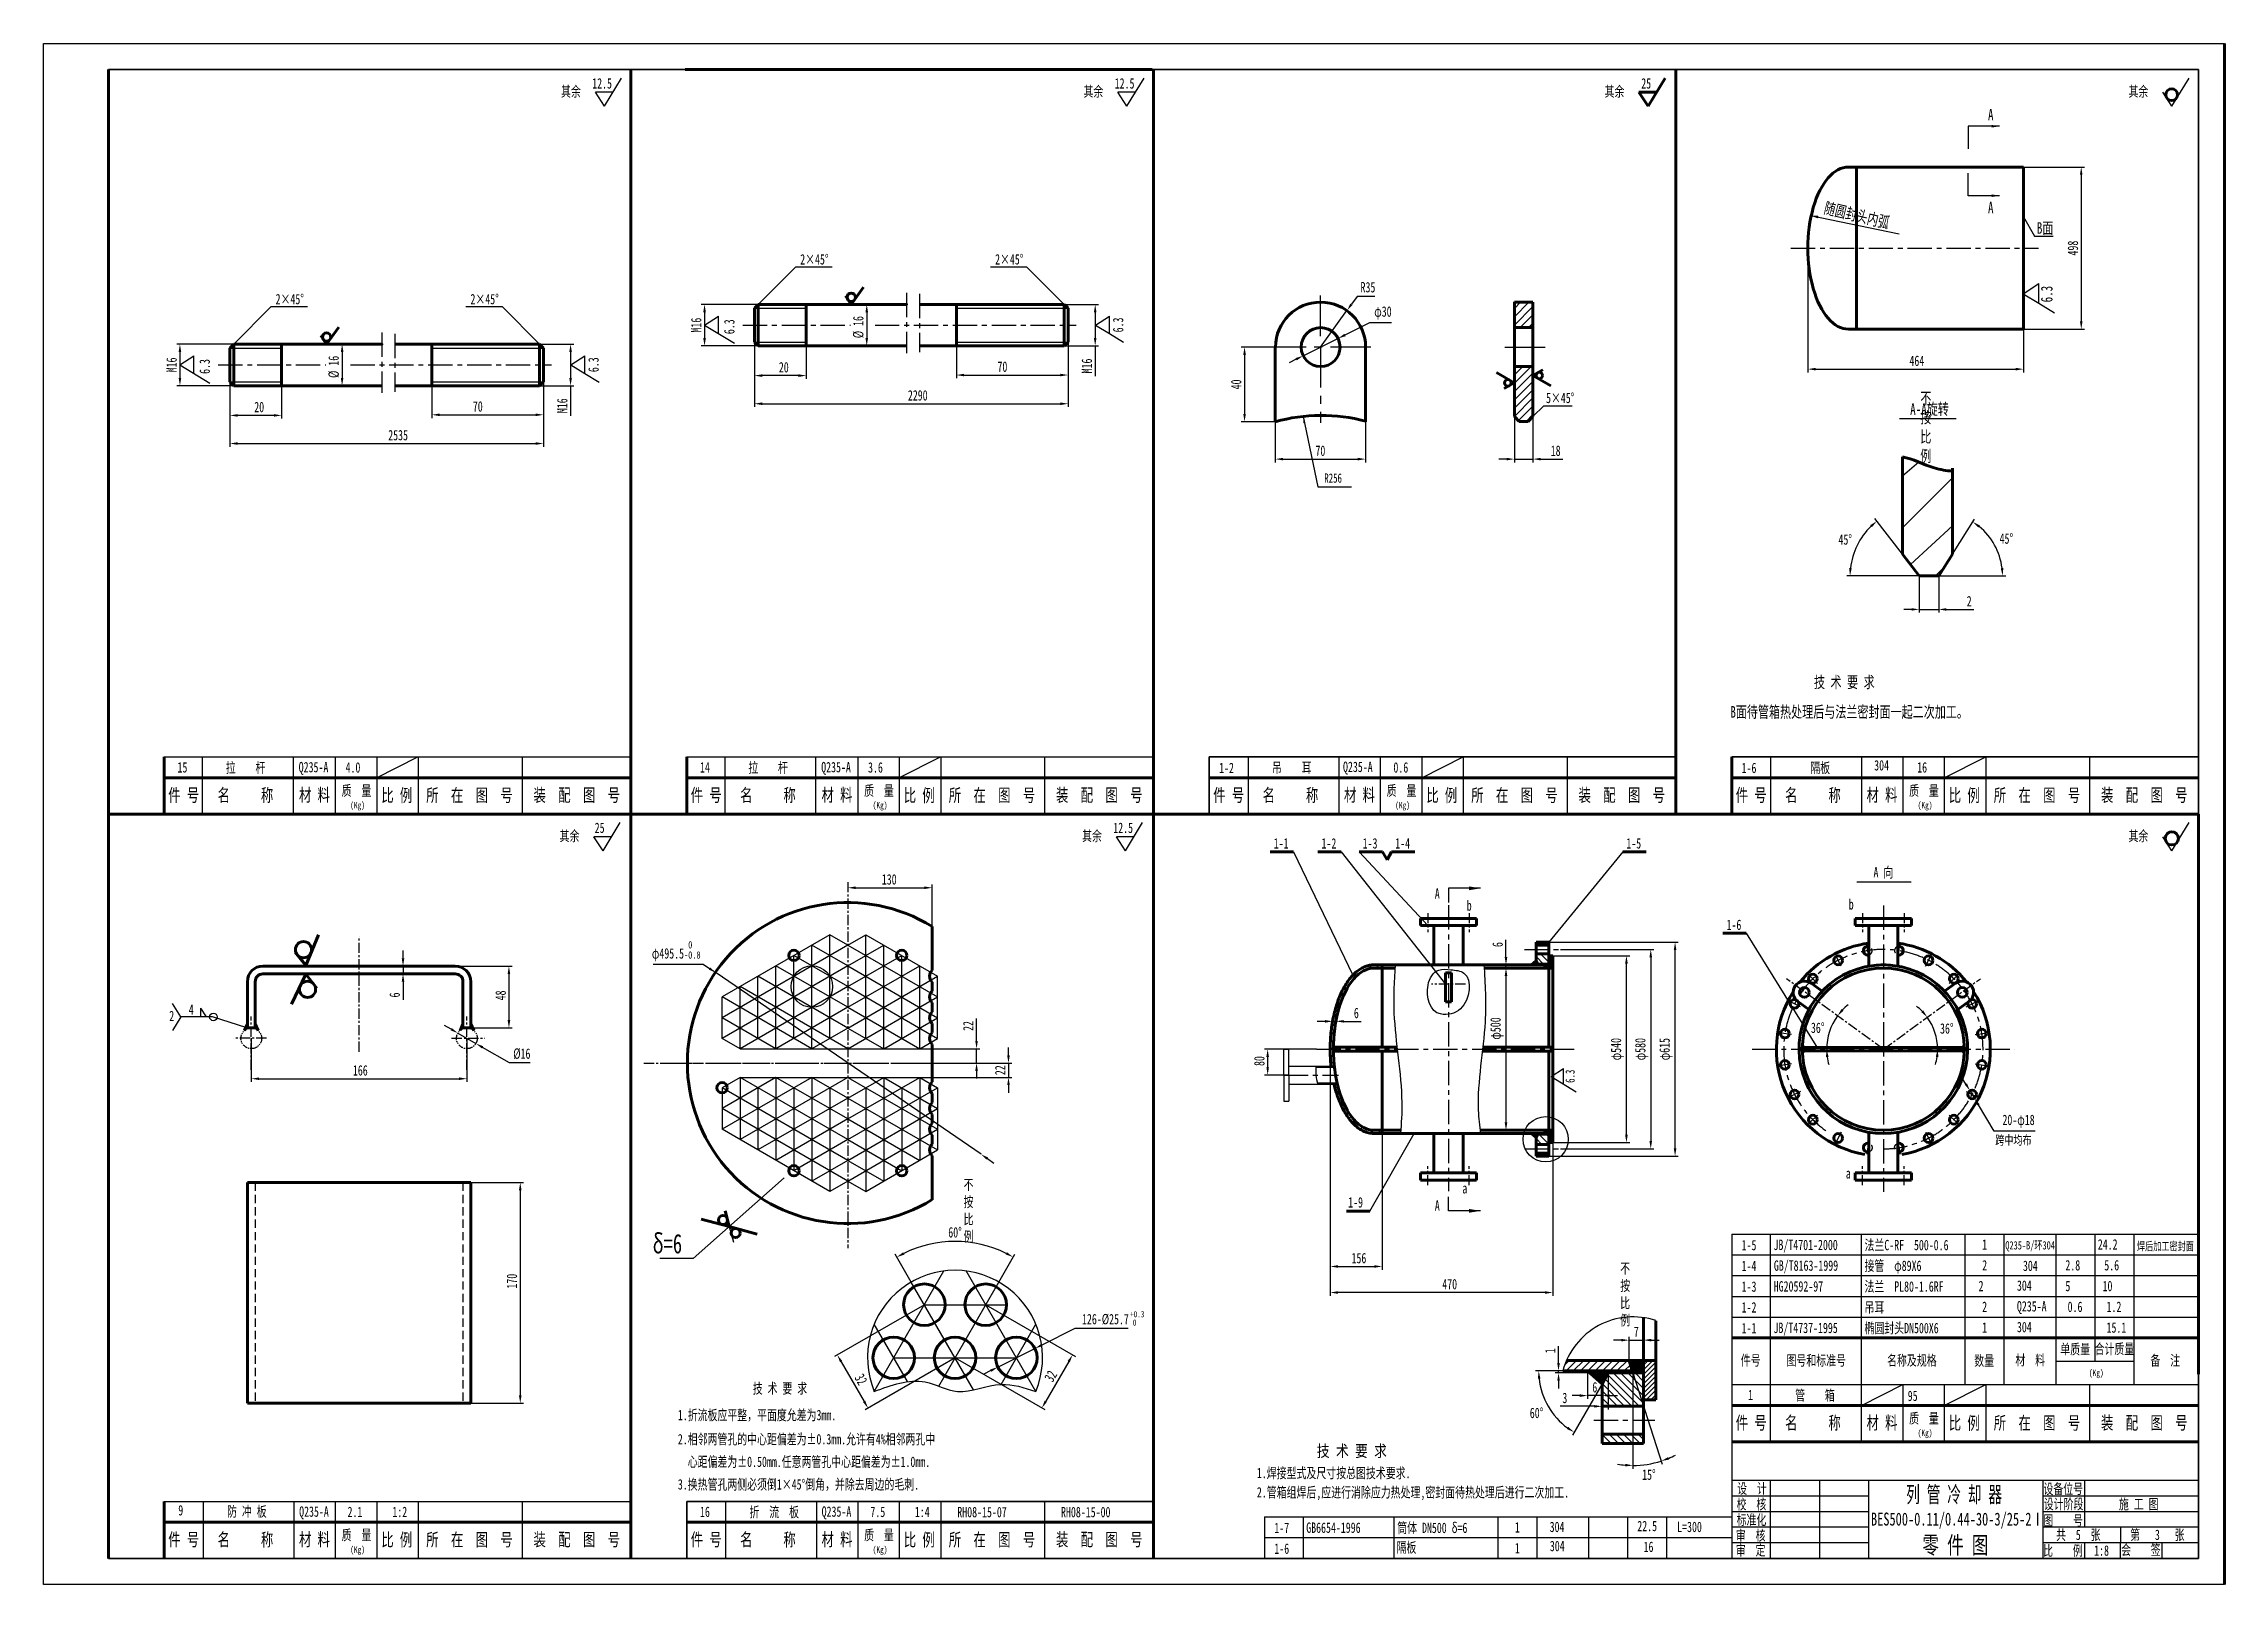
# Model space of a CAD drawing. Header units: millimetres. Extents: x 14092 to 63012, y 39469 to 71324.
# Drawn here: x 28047 to 34775, y 39595 to 44347 of the extents above; entities that cross this region are included whole.
import ezdxf
from ezdxf.enums import TextEntityAlignment as Align

# ---------------------------------------------------------------- set-up
doc = ezdxf.new("R2010")
doc.units = ezdxf.units.MM
for name, pattern in [('CENTER', [50.8, 31.75, -6.35, 6.35, -6.35]), ('CENTERX2', [4, 2.5, -0.5, 0.5, -0.5]), ('DASHEDX2', [38.1, 25.4, -12.7]), ('PHANTOM2', [31.75, 15.875, -3.175, 3.175, -3.175, 3.175, -3.175])]:
    doc.linetypes.add(name, pattern=pattern)
doc.layers.get('0').update_dxf_attribs({"lineweight": 60})
doc.layers.get('DEFPOINTS').update_dxf_attribs({"color": 1, "linetype": 'PHANTOM2', "lineweight": 30})
for name, color, linetype, lineweight in [('AA', 1, 'DASHEDX2', 30), ('CCX', 1, 'Continuous', 30), ('DD', 1, 'CENTER', 30)]:
    doc.layers.add(name, color=color, linetype=linetype, lineweight=lineweight)
doc.styles.add('HZ', font='SIMFANG.TTF', dxfattribs={"width": 0.7})
doc.styles.add('HZ123', font='SIMFANG.TTF', dxfattribs={"width": 0.7, "height": 2.5})
doc.styles.add('HZTXT', font='SIMFANG.TTF', dxfattribs={"width": 0.7, "height": 2.5})
doc.styles.add('WZ5', font='SIMFANG.TTF', dxfattribs={"width": 0.7})
doc.dimstyles.new('ISO-25', dxfattribs={"dimscale": 8, "dimtxt": 4, "dimasz": 3, "dimexe": 1.25, "dimexo": 0, "dimgap": 1.2, "dimtad": 1, "dimdec": 0, "dimtxsty": 'HZ', "dimcen": 2.5, "dimadec": 0, "dimazin": 0, "dimtm": 1e-09, "dimtfac": 8, "dimtdec": 0, "dimtmove": 0, "dimatfit": 3, "dimfxl": 1, "dimarcsym": 0})
doc.dimstyles.new('ISO-25$0', dxfattribs={"dimscale": 8, "dimtxt": 4, "dimasz": 3, "dimexe": 1.25, "dimexo": 0, "dimgap": 1.2, "dimtad": 1, "dimdec": 0, "dimtxsty": 'HZ', "dimcen": 0, "dimclrd": 256, "dimclrt": 256, "dimadec": 0, "dimazin": 0, "dimtm": 1e-09, "dimtfac": 8, "dimtdec": 0, "dimtmove": 0, "dimatfit": 2, "dimfxl": 1, "dimlwd": -1, "dimarcsym": 0})
doc.dimstyles.new('ISO-25$2', dxfattribs={"dimscale": 8, "dimtxt": 4, "dimasz": 3, "dimexe": 1.25, "dimexo": 0, "dimgap": 1.5, "dimtad": 2, "dimtih": 1, "dimtoh": 1, "dimdec": 0, "dimdsep": 46, "dimtxsty": 'HZ', "dimcen": 3, "dimadec": 0, "dimazin": 0, "dimtm": 1e-09, "dimtfac": 8, "dimtdec": 0, "dimtmove": 0, "dimatfit": 3, "dimfxl": 1, "dimarcsym": 0})
doc.dimstyles.new('ISO-25$3', dxfattribs={"dimscale": 8, "dimtxt": 4, "dimasz": 3, "dimexe": 1.25, "dimexo": 0, "dimgap": 1.5, "dimtad": 2, "dimtih": 1, "dimtoh": 1, "dimdec": 0, "dimdsep": 46, "dimtxsty": 'HZ', "dimcen": -2.5, "dimadec": 0, "dimazin": 0, "dimtm": 1e-09, "dimtfac": 8, "dimtdec": 0, "dimtmove": 0, "dimatfit": 3, "dimldrblk": 'NONE', "dimfxl": 1, "dimarcsym": 0})
doc.dimstyles.new('ISO-25$4', dxfattribs={"dimscale": 8, "dimtxt": 4, "dimasz": 3.5, "dimexe": 1.25, "dimexo": 0, "dimgap": 1.2, "dimtad": 1, "dimtih": 1, "dimtoh": 1, "dimdec": 0, "dimdsep": 46, "dimtxsty": 'HZ', "dimcen": 2.5, "dimadec": 0, "dimazin": 0, "dimtm": 1e-09, "dimtfac": 8, "dimtdec": 0, "dimtmove": 0, "dimatfit": 3, "dimfxl": 1, "dimarcsym": 0})
pattern_1 = [(45, (-11493.0196, 2729.6117), (-2.24506403, 2.24506403), [])]
pattern_2 = [(45, (-11493.0196, 2729.6117), (-1.122532015, 1.122532015), []), (135, (-11493.0196, 2729.6117), (-1.122532015, -1.122532015), [])]

msp = doc.modelspace()

# ---------------------------------------------------------------- texts
at = {"width": 0.7}
for s, height, style, p in [('A', 35.7, 'HZ', (34045.4, 44110.1)), ('A', 35.7, 'HZ', (34045.4, 43823.6)), ('1-1', 32, 'HZ123', (31841.8, 41864.5)), ('1-2', 32, 'HZ123', (31989.2, 41864.5)), ('1-3', 32, 'HZ123', (32116.2, 41864.5)), ('1-4', 32, 'HZ123', (32216.7, 41864.5)), ('1-5', 32, 'HZ123', (32929.7, 41864.5)), ('1-6', 32, 'HZ123', (33238.8, 41613.3)), ('1-9', 32, 'HZ123', (32071.5, 40757.2))]:
    msp.add_text(s, height=height, dxfattribs=dict(at, style=style)).set_placement(p)
at = {"char_height": 32, "attachment_point": 5, "style": 'HZ'}
for insert in [(32346.4, 41725.6), (32346.4, 40763.4)]:
    msp.add_mtext('A', dxfattribs=dict(at, insert=insert))
at = {"layer": 'CCX'}
for s, height, style, width, p in [('其余', 32, 'HZ', 0.7, (29643, 44183.5)), ('12.5', 32, 'HZ', 0.7, (29739.2, 44208.5)), ('其余', 32, 'HZ', 0.7, (31255, 44183.5)), ('12.5', 32, 'HZ', 0.7, (31351.2, 44208.5)), ('其余', 32, 'HZ', 0.7, (32862.7, 44183.5)), ('25', 32, 'HZ', 0.7, (32975.6, 44208.5)), ('其余', 32, 'HZ', 0.7, (34479, 44183.5)), ('B面', 35.72, 'HZ', 0.7, (34196.1, 43760.6)), ('2×45%%D', 32, 'HZ123', 0.7, (30380.9, 43665.8)), ('2×45%%D', 32, 'HZ123', 0.7, (30982.1, 43665.8)), ('2×45%%D', 32, 'HZ123', 0.7, (28762.4, 43543.1)), ('2×45%%D', 32, 'HZ123', 0.7, (29363.6, 43543.1)), ('5×45%%d', 32, 'HZ', 0.7, (32681.9, 43238.3)), ('A-A旋转', 35.71, 'HZ', 0.7, (33805.4, 43202.1)), ('R256', 28.58, 'HZ', 0.7, (31997.8, 42992.9)), ('技 术 要 求', 35.71, 'HZ', 0.7, (33508.4, 42359.8)), ('B面待管箱热处理后与法兰密封面一起二次加工。', 35.714, 'HZ', 0.7, (33250.5, 42268.2)), ('15', 32, 'HZ', 0.7, (28459.8, 42099)), ('拉    杆\u3000', 32, 'HZ', 0.7, (28608.8, 42098.2)), ('Q235-A', 32, 'HZ123', 0.7, (28833.7, 42099.6)), ('4.0', 32, 'HZ123', 0.7, (28978.3, 42098.7)), ('14', 32, 'HZ', 0.7, (30071.8, 42099)), ('拉    杆\u3000', 32, 'HZ', 0.7, (30220.8, 42098.2)), ('Q235-A', 32, 'HZ123', 0.7, (30445.7, 42099.6)), ('3.6', 32, 'HZ123', 0.7, (30590.3, 42098.7)), ('1-2', 32, 'HZ', 0.7, (31673.3, 42097.3)), ('吊    耳', 32, 'HZ', 0.7, (31836.4, 42098.2)), ('Q235-A', 32, 'HZ123', 0.7, (32055.6, 42100.5)), ('0.6', 32, 'HZ123', 0.7, (32211.1, 42098.7)), ('1-6', 32, 'HZ', 0.7, (33285.3, 42097.2)), ('隔板   ', 32, 'HZ', 0.7, (33497.3, 42097.4)), ('304', 32, 'HZ123', 0.7, (33694.3, 42105.3)), ('16', 32, 'HZ', 0.7, (33827, 42098.9)), ('件 号', 40, 'WZ5', 0.7, (28431.2, 42009.4)), ('  名     称', 40, 'WZ5', 0.7, (28545.5, 42009.1)), ('材 料', 40, 'WZ5', 0.7, (28834.7, 42009.8)), ('质  量', 32, 'WZ5', 0.7, (28966.1, 42027.2)), ('比 例', 40, 'WZ5', 0.7, (29088.5, 42008.7)), ('所  在  图  号', 40, 'WZ5', 0.7, (29227, 42009)), ('装  配  图  号', 40, 'WZ5', 0.7, (29558.1, 42009.4)), ('件 号', 40, 'WZ5', 0.7, (30043.2, 42009.4)), ('  名     称', 40, 'WZ5', 0.7, (30157.5, 42009.1)), ('材 料', 40, 'WZ5', 0.7, (30446.7, 42009.8)), ('质  量', 32, 'WZ5', 0.7, (30578.1, 42027.2)), ('比 例', 40, 'WZ5', 0.7, (30700.5, 42008.7)), ('所  在  图  号', 40, 'WZ5', 0.7, (30839, 42009)), ('装  配  图  号', 40, 'WZ5', 0.7, (31170.1, 42009.4)), ('件 号', 40, 'WZ5', 0.7, (31655.2, 42009.4)), ('  名     称', 40, 'WZ5', 0.7, (31769.5, 42009.1)), ('材 料', 40, 'WZ5', 0.7, (32058.7, 42009.8)), ('质  量', 32, 'WZ5', 0.7, (32190.1, 42027.2)), ('比 例', 40, 'WZ5', 0.7, (32312.5, 42008.7)), ('所  在  图  号', 40, 'WZ5', 0.7, (32451, 42009)), ('装  配  图  号', 40, 'WZ5', 0.7, (32782.1, 42009.4)), ('件 号', 40, 'WZ5', 0.7, (33267.2, 42009.4)), ('  名     称', 40, 'WZ5', 0.7, (33381.5, 42009.1)), ('材 料', 40, 'WZ5', 0.7, (33670.7, 42009.8)), ('质  量', 32, 'WZ5', 0.7, (33802.1, 42027.2)), ('比 例', 40, 'WZ5', 0.7, (33924.5, 42008.7)), ('所  在  图  号', 40, 'WZ5', 0.7, (34063, 42009)), ('装  配  图  号', 40, 'WZ5', 0.7, (34394.1, 42009.4)), ('(Kg)', 20.02, 'HZ', 0.7, (28992.5, 41988.3)), ('(Kg)', 20.02, 'HZ', 0.7, (30604.5, 41988.3)), ('(Kg)', 20.02, 'HZ', 0.7, (32216.5, 41988.3)), ('(Kg)', 20.02, 'HZ', 0.7, (32216.5, 41988.3)), ('(Kg)', 20.02, 'HZ', 0.7, (33828.5, 41988.3)), ('(Kg)', 20.02, 'HZ', 0.7, (33828.5, 41988.3)), ('其余', 32, 'HZ', 0.7, (29638.7, 41887.5)), ('25', 32, 'HZ', 0.7, (29746.9, 41912.5)), ('其余', 32, 'HZ', 0.7, (31250.7, 41887.5)), ('12.5', 32, 'HZ', 0.7, (31346.8, 41912.5)), ('其余', 32, 'HZ', 0.7, (34479, 41887.5)), ('b', 32, 'HZ123', 0.7, (32437.3, 41672.8)), ('b', 32, 'HZ123', 0.7, (33615.9, 41676.4)), ('跨中均布', 28.57, 'HZ', 0.7, (34067.8, 40951.1)), ('a', 32, 'HZ123', 0.7, (33606.8, 40846.8)), ('a', 32, 'HZ123', 0.7, (32423.7, 40800.8)), ('δ=6', 60.01, 'HZ', 0.7, (29925.5, 40615.8)), ('1-5', 32, 'HZ', 0.7, (33285.3, 40625.5)), ('JB/T4701-2000', 32.036, 'HZ', 0.7, (33383.7, 40626.1)), ('法兰C-RF  500-0.6', 32, 'HZ', 0.7, (33664.5, 40625.6)), ('1', 32, 'HZ', 0.7, (34027.4, 40627.1)), ('Q235-B/环304', 25.6, 'HZ123', 0.7, (34098.9, 40628)), ('24.2', 32, 'HZ', 0.7, (34384.2, 40627.6)), ('焊后加工密封面', 25.6, 'HZ', 0.7, (34505, 40625)), ('1-4', 32, 'HZ', 0.7, (33285.3, 40561.5)), ('GB/T8163-1999', 32.036, 'HZ', 0.7, (33384.8, 40562.3)), ('接管  φ89X6', 32, 'HZ', 0.7, (33664.5, 40561.8)), ('2', 32, 'HZ', 0.7, (34027.4, 40563.3)), ('304', 32, 'HZ123', 0.7, (34153.2, 40561.6)), ('2.8', 32, 'HZ', 0.7, (34284.2, 40563.3)), ('5.6', 32, 'HZ', 0.7, (34404.2, 40563.3)), ('1-3', 32, 'HZ', 0.7, (33285.3, 40497.5)), ('HG20592-97', 32.04, 'HZ', 0.7, (33384.3, 40498.2)), ('法兰  PL80-1.6RF', 32, 'HZ', 0.7, (33664.5, 40497.7)), ('2', 32, 'HZ', 0.7, (34016.3, 40499.2)), ('304', 32, 'HZ123', 0.7, (34134.7, 40500.7)), ('5', 32, 'HZ', 0.7, (34284.1, 40499.2)), ('10', 32, 'HZ', 0.7, (34398.9, 40499.2)), ('+0.3', 19.2, 'HZ', 0.7, (31398.8, 40418.7)), ('1-2', 32, 'HZ', 0.7, (33285.3, 40433.5)), ('吊耳', 32, 'HZ', 0.7, (33664.5, 40433.7)), ('2', 32, 'HZ', 0.7, (34027.4, 40435.2)), ('Q235-A', 32, 'HZ123', 0.7, (34134.7, 40436.7)), ('0.6', 32, 'HZ', 0.7, (34291.1, 40435.2)), ('1.2', 32, 'HZ', 0.7, (34411.2, 40435.2)), ('0', 19.2, 'HZ', 0.7, (31407.1, 40393)), ('1-1', 32, 'HZ', 0.7, (33285.3, 40369.5)), ('JB/T4737-1995', 32.036, 'HZ', 0.7, (33383.7, 40370.1)), ('椭圆封头DN500X6', 32, 'HZ', 0.7, (33664.5, 40369.6)), ('1', 32, 'HZ', 0.7, (34027.4, 40371.1)), ('304', 32, 'HZ123', 0.7, (34134.7, 40372.7)), ('15.1', 32, 'HZ', 0.7, (34411.2, 40371.1)), ('件号', 32.04, 'HZ123', 0.7, (33282.7, 40270.1)), ('图号和标准号', 32.04, 'HZ123', 0.7, (33423.8, 40269.7)), ('名称及规格', 32.04, 'HZ123', 0.7, (33734.1, 40269.8)), ('数量', 32.04, 'HZ123', 0.7, (34003, 40269.2)), ('材  料', 32.04, 'HZ123', 0.7, (34129.9, 40270.5)), ('单质量', 32.04, 'HZ123', 0.7, (34268.5, 40304.6)), ('合计质量', 32.04, 'HZ123', 0.7, (34374.3, 40305.3)), ('备  注', 32.04, 'HZ123', 0.7, (34546.5, 40269.8)), ('(Kg)', 20.02, 'HZ', 0.7, (34356.7, 40237.5)), ('技 术 要 求', 32, 'HZ', 0.7, (30234.5, 40183.4)), ('1', 32, 'HZ', 0.7, (33305.3, 40163.2)), ('管    箱', 32, 'HZ', 0.7, (33450.6, 40162.2)), ('95', 32, 'HZ', 0.7, (33797.8, 40160.5)), ('1.折流板应平整，平面度允差为3mm.', 32, 'HZ', 0.7, (30003.5, 40101.3)), ('件 号', 40, 'WZ5', 0.7, (33267.2, 40073.4)), ('  名     称', 40, 'WZ5', 0.7, (33381.5, 40073.1)), ('材 料', 40, 'WZ5', 0.7, (33670.7, 40073.8)), ('质  量', 32, 'WZ5', 0.7, (33802.1, 40091.2)), ('比 例', 40, 'WZ5', 0.7, (33924.5, 40072.7)), ('所  在  图  号', 40, 'WZ5', 0.7, (34063, 40073)), ('装  配  图  号', 40, 'WZ5', 0.7, (34394.1, 40073.4)), ('2.相邻两管孔的中心距偏差为±0.3mm.允许有4%相邻两孔中', 32, 'HZ', 0.7, (30003.5, 40026.9)), ('(Kg)', 20.02, 'HZ', 0.7, (33828.5, 40052.3)), ('  心距偏差为±0.50mm.任意两管孔中心距偏差为±1.0mm.', 32, 'HZ', 0.7, (30003.5, 39957.2)), ('技 术 要 求', 36.04, 'HZ', 0.8, (31974.9, 39988.4)), ('3.换热管孔两侧必须倒1×45%%d倒角，并除去周边的毛刺.', 32, 'HZ', 0.7, (30003.5, 39887.5)), ('2.管箱组焊后,应进行消除应力热处理,密封面待热处理后进行二次加工.', 32.036, 'HZ', 0.7, (31789.8, 39863)), ('1.焊接型式及尺寸按总图技术要求.', 32.036, 'HZ', 0.7, (31789.8, 39922.6)), ('设  计', 32, 'HZTXT', 0.7, (33271.5, 39874.7)), ('列 管 冷 却 器', 50, 'HZ123', 0.62, (33793.1, 39847.6)), ('设备位号', 32, 'HZTXT', 0.7, (34216.5, 39873.7)), ('9', 32, 'HZ', 0.7, (28462.2, 39807.7)), ('防 冲 板', 32, 'HZ', 0.7, (28612.7, 39803.8)), ('Q235-A', 32, 'HZ123', 0.7, (28835.1, 39803.6)), ('2.1', 32, 'HZ123', 0.7, (28984.4, 39802.7)), ('1:2', 32, 'HZ123', 0.7, (29122.7, 39802.7)), ('16', 32, 'HZ', 0.7, (30071.8, 39803)), ('折  流  板  ', 32, 'HZ', 0.7, (30224.4, 39802.2)), ('Q235-A', 32, 'HZ123', 0.7, (30447.1, 39803.6)), ('7.5', 32, 'HZ123', 0.7, (30597.5, 39802.7)), ('1:4', 32, 'HZ123', 0.7, (30734.7, 39802.7)), ('RH08-15-07', 32.04, 'HZ', 0.7, (30865.6, 39802)), ('RH08-15-00', 32.04, 'HZ', 0.7, (31185.6, 39802)), ('校  核', 32, 'HZTXT', 0.7, (33269.9, 39826.2)), ('设计阶段', 32, 'HZ', 0.7, (34217.5, 39826.9)), ('施 工 图', 32, 'HZ', 0.7, (34449.5, 39826.5, 20)), ('质  量', 32, 'WZ5', 0.7, (28966.1, 39731.2)), ('质  量', 32, 'WZ5', 0.7, (30578.1, 39731.2)), ('1-7', 32, 'HZ', 0.7, (31843.7, 39753.2)), ('GB6654-1996', 32.036, 'HZ', 0.7, (31942.1, 39753.9)), ('筒体 DN500 δ=6', 32, 'HZ', 0.7, (32222.9, 39753.4)), ('1', 32, 'HZ', 0.7, (32585.8, 39754.9)), ('304', 32, 'HZ123', 0.7, (32693.1, 39756.4)), ('22.5', 32, 'HZ', 0.7, (32963.5, 39759.1)), ('L=300', 32, 'HZ123', 0.7, (33086.5, 39756.4)), ('审  核', 32, 'HZTXT', 0.7, (33267.5, 39730)), ('标准化', 32, 'HZTXT', 0.7, (33269.9, 39778.2)), ('图    号', 32, 'HZ', 0.7, (34216.4, 39776)), ('共  5  张', 32, 'HZTXT', 0.7, (34255.4, 39732)), ('第   3   张', 32, 'HZTXT', 0.7, (34484.1, 39732)), ('件 号', 40, 'WZ5', 0.7, (28431.2, 39713.4)), ('  名     称', 40, 'WZ5', 0.7, (28545.5, 39713.1)), ('材 料', 40, 'WZ5', 0.7, (28834.7, 39713.8)), ('(Kg)', 20.02, 'HZ', 0.7, (28992.5, 39692.3)), ('(Kg)', 20.02, 'HZ', 0.7, (28992.5, 39692.3)), ('比 例', 40, 'WZ5', 0.7, (29088.5, 39712.7)), ('所  在  图  号', 40, 'WZ5', 0.7, (29227, 39713)), ('装  配  图  号', 40, 'WZ5', 0.7, (29558.1, 39713.4)), ('件 号', 40, 'WZ5', 0.7, (30043.2, 39713.4)), ('  名     称', 40, 'WZ5', 0.7, (30157.5, 39713.1)), ('材 料', 40, 'WZ5', 0.7, (30446.7, 39713.8)), ('(Kg)', 20.02, 'HZ', 0.7, (30604.5, 39692.3)), ('(Kg)', 20.02, 'HZ', 0.7, (30604.5, 39692.3)), ('比 例', 40, 'WZ5', 0.7, (30700.5, 39712.7)), ('所  在  图  号', 40, 'WZ5', 0.7, (30839, 39713)), ('装  配  图  号', 40, 'WZ5', 0.7, (31170.1, 39713.4)), ('1-6', 32, 'HZ', 0.7, (31843.7, 39689.2)), ('隔板   ', 32, 'HZ', 0.7, (32220.9, 39692.8)), ('1', 32, 'HZ', 0.7, (32585.8, 39690.9)), ('304', 32, 'HZ123', 0.7, (32693.7, 39697.3)), ('16', 32, 'HZ', 0.7, (32982.9, 39695.1)), ('审  定', 32, 'HZTXT', 0.7, (33267.5, 39684.3)), ('      零 件 图', 53.333, 'HZ123', 0.7, (33690.8, 39689.7)), ('比    例', 32, 'HZ', 0.7, (34215.6, 39683.1)), ('会    签', 32, 'HZ', 0.7, (34456.1, 39685.5))]:
    msp.add_text(s, height=height, dxfattribs=dict(at, style=style, width=width)).set_placement(p)
at = {"layer": 'CCX', "style": 'HZ', "width": 0.7}
for s, height, rotation, p in [('随圆封头内弧', 35.71, 346.41761, (33537.1, 43824.4)), ('6.3', 35.72, 90, (34244.4, 43549)), ('6.3', 32, 90, (30178.1, 43451)), ('6.3', 32, 90, (31377.7, 43456.5)), ('6.3', 32, 90, (28559.6, 43328.4)), ('6.3', 32, 90, (29759.2, 43333.8))]:
    msp.add_text(s, height=height, rotation=rotation, dxfattribs=at).set_placement(p)
at = {"layer": 'CCX', "linetype": 'ByBlock', "style": 'HZ', "width": 0.7}
msp.add_text('6.3', height=28.58, rotation=90, dxfattribs=at).set_placement((32770.3, 41141.8))
at = {"layer": 'CCX', "style": 'HZTXT', "width": 0.7}
msp.add_text('1:8', height=32, dxfattribs=at).set_placement((34395.8, 39683.4), align=Align.CENTER)
at = {"layer": 'CCX', "linetype": 'ByBlock', "attachment_point": 5, "style": 'HZ123'}
for insert, char_height, width in [((33853.6, 43192.1), 35.714, 0.837), ((30900.1, 40773), 32, 0.75), ((32926, 40514.5), 32, 0.75)]:
    msp.add_mtext('\\fﾷￂￋￎ_GB2312|b0|i0|c134|p49;\\P不按比例', dxfattribs=dict(at, insert=insert, char_height=char_height, width=width))
at = {"layer": 'CCX', "attachment_point": 5, "style": 'HZ'}
for s, insert, char_height in [('A 向', (33722.7, 41789.5), 32.04), ('4', (28502.1, 41367.8), 32), ('2', (28442, 41348.3), 32)]:
    msp.add_mtext(s, dxfattribs=dict(at, insert=insert, char_height=char_height))
at = {"layer": 'CCX', "insert": (33684.3, 39816.4), "char_height": 40, "width": 933.851, "attachment_point": 1, "style": 'HZ'}
msp.add_mtext('BES500-0.11/0.44-30-3/25-2Ⅰ', dxfattribs=at)

# ---------------------------------------------------------------- blocks, each defined once
blk = doc.blocks.new('*D66')
at = {"layer": 'CCX', "color": 0, "lineweight": -2}
for p, q in [((33489.7, 43716.4), (33489.7, 43333.1)), ((34154.7, 43466.4), (34154.7, 43333.1))]:
    blk.add_line(p, q, dxfattribs=at)
at = {"layer": 'CCX'}
blk.add_line((33513.7, 43343.1), (34130.7, 43343.1), dxfattribs=at)
for points in [[(33513.7, 43347.1), (33513.7, 43339.1), (33489.7, 43343.1)], [(34130.7, 43347.1), (34130.7, 43339.1), (34154.7, 43343.1)]]:
    blk.add_solid(points, dxfattribs=at)
at = {"layer": 'DEFPOINTS', "color": 0}
for p in [(33489.7, 43716.4), (34154.7, 43466.4), (34154.7, 43343.1)]:
    blk.add_point(p, dxfattribs=at)
at = {"layer": 'CCX', "insert": (33825.9, 43368.7), "char_height": 32, "attachment_point": 5, "style": 'HZ'}
blk.add_mtext('464', dxfattribs=at)
blk = doc.blocks.new('*D67')
at = {"layer": 'CCX', "color": 0, "lineweight": -2}
for p, q in [((34154.7, 43966.4), (34343.1, 43966.4)), ((34154.7, 43466.4), (34343.1, 43466.4))]:
    blk.add_line(p, q, dxfattribs=at)
at = {"layer": 'CCX'}
blk.add_line((34333.1, 43942.4), (34333.1, 43490.4), dxfattribs=at)
for points in [[(34329.1, 43942.4), (34337.1, 43942.4), (34333.1, 43966.4)], [(34329.1, 43490.4), (34337.1, 43490.4), (34333.1, 43466.4)]]:
    blk.add_solid(points, dxfattribs=at)
at = {"layer": 'DEFPOINTS', "color": 0}
for p in [(34154.7, 43966.4), (34154.7, 43466.4), (34333.1, 43466.4)]:
    blk.add_point(p, dxfattribs=at)
at = {"layer": 'CCX', "insert": (34307.5, 43716.4), "char_height": 32, "attachment_point": 5, "rotation": 90, "style": 'HZ'}
blk.add_mtext('498', dxfattribs=at)
blk = doc.blocks.new('*D63')
at = {"layer": 'CCX', "color": 0, "lineweight": -2}
for p, q in [((33833.5, 42705.2), (33833.5, 42592)), ((33893.3, 42705.2), (33893.3, 42592))]:
    blk.add_line(p, q, dxfattribs=at)
at = {"layer": 'CCX'}
for p, q in [((33809.5, 42602), (33785.5, 42602)), ((33833.5, 42602), (33893.3, 42602)), ((33917.3, 42602), (34002.2, 42602))]:
    blk.add_line(p, q, dxfattribs=at)
for points in [[(33809.5, 42606), (33809.5, 42598), (33833.5, 42602)], [(33917.3, 42606), (33917.3, 42598), (33893.3, 42602)]]:
    blk.add_solid(points, dxfattribs=at)
at = {"layer": 'DEFPOINTS', "color": 0}
for p in [(33833.5, 42705.2), (33893.3, 42705.2), (33893.3, 42602)]:
    blk.add_point(p, dxfattribs=at)
at = {"layer": 'CCX', "insert": (33987.4, 42627.6), "char_height": 32, "attachment_point": 5, "style": 'HZ'}
blk.add_mtext('2', dxfattribs=at)
blk = doc.blocks.new('*D68')
at = {"layer": 'CCX', "color": 0, "lineweight": -2}
for p, q in [((33781.3, 42772.8), (33696.6, 42882.3)), ((33833.5, 42705.2), (33609.7, 42705.2))]:
    blk.add_line(p, q, dxfattribs=at)
blk.add_arc((33833.5, 42705.2), 213.8, 134.14983, 173.56461, dxfattribs=at)
at = {"layer": 'CCX', "color": 0}
for points in [[(33682, 42861.7), (33687.2, 42855.6), (33702.8, 42874.4)], [(33625.1, 42729), (33617.1, 42729.4), (33619.7, 42705.2)]]:
    blk.add_solid(points, dxfattribs=at)
at = {"layer": 'DEFPOINTS', "color": 0}
for p in [(33658.1, 42827.4), (33781.3, 42772.8), (33833.5, 42705.2), (33833.5, 42705.2), (33893.3, 42705.2)]:
    blk.add_point(p, dxfattribs=at)
at = {"layer": 'CCX', "color": 0, "insert": (33605, 42817.4), "char_height": 32, "attachment_point": 5, "style": 'HZ'}
blk.add_mtext('45%%d', dxfattribs=at)
blk = doc.blocks.new('*D69')
at = {"layer": 'CCX', "color": 0, "lineweight": -2}
for p, q in [((33936, 42772.8), (34004, 42880.2)), ((33893.3, 42705.2), (34100.4, 42705.2))]:
    blk.add_line(p, q, dxfattribs=at)
blk.add_arc((33893.3, 42705.2), 197.1, 6.98189, 50.69688, dxfattribs=at)
at = {"layer": 'CCX', "color": 0}
for points in [[(34015.8, 42854.5), (34020.5, 42861), (33998.7, 42871.8)], [(34092.9, 42729.4), (34084.9, 42729), (34090.4, 42705.2)]]:
    blk.add_solid(points, dxfattribs=at)
at = {"layer": 'DEFPOINTS', "color": 0}
for p in [(33936, 42772.8), (34079.4, 42770.1), (33833.5, 42705.2), (33893.3, 42705.2), (33893.3, 42705.2)]:
    blk.add_point(p, dxfattribs=at)
at = {"layer": 'CCX', "color": 0, "insert": (34102.1, 42820.2), "char_height": 32, "attachment_point": 5, "style": 'HZ'}
blk.add_mtext('45%%d', dxfattribs=at)
blk = doc.blocks.new('*D149')
at = {"layer": 'CCX', "color": 0, "lineweight": -2}
for p, q in [((33977.3, 41138.2), (33964.9, 41158.8)), ((33989.7, 41117.6), (34003.6, 41094.5)), ((34064.7, 40993), (34016, 41073.9)), ((34191.2, 40993), (34064.7, 40993))]:
    blk.add_line(p, q, dxfattribs=at)
at = {"layer": 'CCX', "color": 0}
for points in [[(33980.7, 41140.3), (33973.9, 41136.1), (33989.7, 41117.6)], [(34019.4, 41076), (34012.5, 41071.9), (34003.6, 41094.5)]]:
    blk.add_solid(points, dxfattribs=at)
at = {"layer": 'DEFPOINTS', "color": 0}
for p in [(33989.7, 41117.6), (34003.6, 41094.5)]:
    blk.add_point(p, dxfattribs=at)
at = {"layer": 'CCX', "color": 0, "insert": (34139.7, 41023.4), "char_height": 32, "attachment_point": 5, "style": 'HZ'}
blk.add_mtext('20-φ18', dxfattribs=at)
blk = doc.blocks.new('_None')
blk = doc.blocks.new('*D150')
at = {"layer": 'CCX', "color": 0, "lineweight": -2}
for p, q in [((30239.6, 43426.7), (30239.6, 43313.1)), ((30399.6, 43414.7), (30399.6, 43313.1))]:
    blk.add_line(p, q, dxfattribs=at)
at = {"layer": 'CCX'}
blk.add_line((30375.6, 43323.1), (30263.6, 43323.1), dxfattribs=at)
for points in [[(30263.6, 43327.1), (30263.6, 43319.1), (30239.6, 43323.1)], [(30375.6, 43327.1), (30375.6, 43319.1), (30399.6, 43323.1)]]:
    blk.add_solid(points, dxfattribs=at)
at = {"layer": 'DEFPOINTS', "color": 0}
for p in [(30239.6, 43426.7), (30399.6, 43414.7), (30239.6, 43323.1)]:
    blk.add_point(p, dxfattribs=at)
at = {"layer": 'CCX', "insert": (30330.3, 43348.7), "char_height": 32, "attachment_point": 5, "style": 'HZ'}
blk.add_mtext('20', dxfattribs=at)
blk = doc.blocks.new('*D151')
at = {"layer": 'CCX', "color": 0, "lineweight": -2}
for p, q in [((30399.6, 43542.7), (30596.2, 43542.7)), ((30399.6, 43414.7), (30596.2, 43414.7))]:
    blk.add_line(p, q, dxfattribs=at)
at = {"layer": 'CCX'}
blk.add_line((30586.2, 43518.7), (30586.2, 43438.7), dxfattribs=at)
for points in [[(30582.2, 43518.7), (30590.2, 43518.7), (30586.2, 43542.7)], [(30582.2, 43438.7), (30590.2, 43438.7), (30586.2, 43414.7)]]:
    blk.add_solid(points, dxfattribs=at)
at = {"layer": 'DEFPOINTS', "color": 0}
for p in [(30399.6, 43542.7), (30399.6, 43414.7), (30586.2, 43414.7)]:
    blk.add_point(p, dxfattribs=at)
at = {"layer": 'CCX', "insert": (30560.6, 43472.7), "char_height": 32, "attachment_point": 5, "rotation": 90, "style": 'HZ'}
blk.add_mtext('{\\Ftxt|c134;%%C} 16', dxfattribs=at)
blk = doc.blocks.new('*D152')
at = {"layer": 'CCX', "color": 0, "lineweight": -2}
for p, q in [((30251.6, 43542.7), (30075.8, 43542.7)), ((30251.6, 43414.7), (30075.8, 43414.7))]:
    blk.add_line(p, q, dxfattribs=at)
at = {"layer": 'CCX'}
blk.add_line((30085.8, 43518.7), (30085.8, 43438.7), dxfattribs=at)
for points in [[(30081.8, 43518.7), (30089.8, 43518.7), (30085.8, 43542.7)], [(30081.8, 43438.7), (30089.8, 43438.7), (30085.8, 43414.7)]]:
    blk.add_solid(points, dxfattribs=at)
at = {"layer": 'DEFPOINTS', "color": 0}
for p in [(30251.6, 43542.7), (30085.8, 43414.7), (30251.6, 43414.7)]:
    blk.add_point(p, dxfattribs=at)
at = {"layer": 'CCX', "insert": (30060.2, 43478.7), "char_height": 32, "attachment_point": 5, "rotation": 90, "style": 'HZ'}
blk.add_mtext('M16', dxfattribs=at)
blk = doc.blocks.new('*D153')
at = {"layer": 'CCX', "color": 0, "lineweight": -2}
for p, q in [((31195.5, 43542.7), (31301, 43542.7)), ((31195.5, 43414.7), (31301, 43414.7))]:
    blk.add_line(p, q, dxfattribs=at)
at = {"layer": 'CCX'}
for p, q in [((31291, 43518.7), (31291, 43438.7)), ((31291, 43414.7), (31291, 43321.4))]:
    blk.add_line(p, q, dxfattribs=at)
for points in [[(31287, 43518.7), (31295, 43518.7), (31291, 43542.7)], [(31287, 43438.7), (31295, 43438.7), (31291, 43414.7)]]:
    blk.add_solid(points, dxfattribs=at)
at = {"layer": 'DEFPOINTS', "color": 0}
for p in [(31195.5, 43542.7), (31195.5, 43414.7), (31291, 43414.7)]:
    blk.add_point(p, dxfattribs=at)
at = {"layer": 'CCX', "insert": (31265.4, 43352.8), "char_height": 32, "attachment_point": 5, "rotation": 90, "style": 'HZ'}
blk.add_mtext('M16', dxfattribs=at)
blk = doc.blocks.new('*D154')
at = {"layer": 'CCX', "color": 0, "lineweight": -2}
for p, q in [((30862.7, 43414.7), (30862.7, 43314.9)), ((31207.5, 43426.7), (31207.5, 43314.9))]:
    blk.add_line(p, q, dxfattribs=at)
at = {"layer": 'CCX'}
blk.add_line((30886.7, 43324.9), (31183.5, 43324.9), dxfattribs=at)
for points in [[(30886.7, 43328.9), (30886.7, 43320.9), (30862.7, 43324.9)], [(31183.5, 43328.9), (31183.5, 43320.9), (31207.5, 43324.9)]]:
    blk.add_solid(points, dxfattribs=at)
at = {"layer": 'DEFPOINTS', "color": 0}
for p in [(30862.7, 43414.7), (31207.5, 43426.7), (31207.5, 43324.9)]:
    blk.add_point(p, dxfattribs=at)
at = {"layer": 'CCX', "insert": (31004.8, 43350.5), "char_height": 32, "attachment_point": 5, "style": 'HZ'}
blk.add_mtext('70', dxfattribs=at)
blk = doc.blocks.new('*D143')
at = {"layer": 'CCX', "color": 0, "lineweight": -2}
for p, q in [((30239.6, 43414.7), (30239.6, 43226.4)), ((31207.5, 43414.7), (31207.5, 43226.4))]:
    blk.add_line(p, q, dxfattribs=at)
at = {"layer": 'CCX'}
blk.add_line((30263.6, 43236.4), (31183.5, 43236.4), dxfattribs=at)
for points in [[(30263.6, 43240.4), (30263.6, 43232.4), (30239.6, 43236.4)], [(31183.5, 43240.4), (31183.5, 43232.4), (31207.5, 43236.4)]]:
    blk.add_solid(points, dxfattribs=at)
at = {"layer": 'DEFPOINTS', "color": 0}
for p in [(30239.6, 43414.7), (31207.5, 43414.7), (31207.5, 43236.4)]:
    blk.add_point(p, dxfattribs=at)
at = {"layer": 'CCX', "insert": (30743.6, 43262), "char_height": 32, "attachment_point": 5, "style": 'HZ'}
blk.add_mtext('2290 ', dxfattribs=at)
blk = doc.blocks.new('*D144')
at = {"layer": 'CCX', "color": 0, "lineweight": -2}
for p, q in [((32490.8, 41495.7), (32568.4, 41495.7)), ((32478.1, 40995.7), (32568.4, 40995.7))]:
    blk.add_line(p, q, dxfattribs=at)
at = {"layer": 'CCX'}
blk.add_line((32558.4, 41471.7), (32558.4, 41019.7), dxfattribs=at)
for points in [[(32554.4, 41471.7), (32562.4, 41471.7), (32558.4, 41495.7)], [(32554.4, 41019.7), (32562.4, 41019.7), (32558.4, 40995.7)]]:
    blk.add_solid(points, dxfattribs=at)
at = {"layer": 'DEFPOINTS', "color": 0}
for p in [(32490.8, 41495.7), (32478.1, 40995.7), (32558.4, 40995.7)]:
    blk.add_point(p, dxfattribs=at)
at = {"layer": 'CCX', "insert": (32530.4, 41309.5), "char_height": 32, "attachment_point": 5, "rotation": 90, "style": 'HZ'}
blk.add_mtext('φ500', dxfattribs=at)
blk = doc.blocks.new('*D145')
at = {"layer": 'CCX', "color": 0, "lineweight": -2}
for p, q in [((32697, 41533.7), (32940, 41533.7)), ((32697, 40957.7), (32940, 40957.7))]:
    blk.add_line(p, q, dxfattribs=at)
at = {"layer": 'CCX'}
blk.add_line((32930, 40981.7), (32930, 41509.7), dxfattribs=at)
for points in [[(32926, 41509.7), (32934, 41509.7), (32930, 41533.7)], [(32926, 40981.7), (32934, 40981.7), (32930, 40957.7)]]:
    blk.add_solid(points, dxfattribs=at)
at = {"layer": 'DEFPOINTS', "color": 0}
for p in [(32697, 41533.7), (32930, 41533.7), (32697, 40957.7)]:
    blk.add_point(p, dxfattribs=at)
at = {"layer": 'CCX', "insert": (32902, 41245.7), "char_height": 32, "attachment_point": 5, "rotation": 90, "style": 'HZ'}
blk.add_mtext('φ540', dxfattribs=at)
blk = doc.blocks.new('*D146')
at = {"layer": 'CCX', "color": 0, "lineweight": -2}
for p, q in [((32727, 41553.2), (33015, 41553.2)), ((32727, 40938.2), (33015, 40938.2))]:
    blk.add_line(p, q, dxfattribs=at)
at = {"layer": 'CCX'}
blk.add_line((33005, 41529.2), (33005, 40962.2), dxfattribs=at)
for points in [[(33001, 41529.2), (33009, 41529.2), (33005, 41553.2)], [(33001, 40962.2), (33009, 40962.2), (33005, 40938.2)]]:
    blk.add_solid(points, dxfattribs=at)
at = {"layer": 'DEFPOINTS', "color": 0}
for p in [(32727, 41553.2), (32727, 40938.2), (33005, 40938.2)]:
    blk.add_point(p, dxfattribs=at)
at = {"layer": 'CCX', "insert": (32977, 41245.7), "char_height": 32, "attachment_point": 5, "rotation": 90, "style": 'HZ'}
blk.add_mtext('φ580', dxfattribs=at)
blk = doc.blocks.new('*D147')
at = {"layer": 'CCX', "color": 0, "lineweight": -2}
for p, q in [((32691, 41575.7), (33090, 41575.7)), ((32688.2, 40915.7), (33090, 40915.7))]:
    blk.add_line(p, q, dxfattribs=at)
at = {"layer": 'CCX'}
blk.add_line((33080, 40939.7), (33080, 41551.7), dxfattribs=at)
for points in [[(33076, 41551.7), (33084, 41551.7), (33080, 41575.7)], [(33076, 40939.7), (33084, 40939.7), (33080, 40915.7)]]:
    blk.add_solid(points, dxfattribs=at)
at = {"layer": 'DEFPOINTS', "color": 0}
for p in [(32691, 41575.7), (33080, 41575.7), (32688.2, 40915.7)]:
    blk.add_point(p, dxfattribs=at)
at = {"layer": 'CCX', "insert": (33052, 41245.7), "char_height": 32, "attachment_point": 5, "rotation": 90, "style": 'HZ'}
blk.add_mtext('φ615', dxfattribs=at)
blk = doc.blocks.new('*D141')
at = {"layer": 'CCX', "color": 0, "lineweight": -2}
for p, q in [((32016, 40938.3), (32016, 40485.2)), ((32703, 40924.6), (32703, 40485.2))]:
    blk.add_line(p, q, dxfattribs=at)
at = {"layer": 'CCX'}
blk.add_line((32679, 40495.2), (32040, 40495.2), dxfattribs=at)
for points in [[(32040, 40499.2), (32040, 40491.2), (32016, 40495.2)], [(32679, 40499.2), (32679, 40491.2), (32703, 40495.2)]]:
    blk.add_solid(points, dxfattribs=at)
at = {"layer": 'DEFPOINTS', "color": 0}
for p in [(32016, 40938.3), (32703, 40924.6), (32016, 40495.2)]:
    blk.add_point(p, dxfattribs=at)
at = {"layer": 'CCX', "insert": (32384.6, 40520.8), "char_height": 32, "attachment_point": 5, "style": 'HZ'}
blk.add_mtext('470', dxfattribs=at)
blk = doc.blocks.new('*D148')
at = {"layer": 'CCX', "color": 0, "lineweight": -2}
for p, q in [((32016, 41245.7), (32016, 40565.5)), ((32176, 41239.7), (32176, 40565.5))]:
    blk.add_line(p, q, dxfattribs=at)
at = {"layer": 'CCX'}
blk.add_line((32040, 40575.5), (32152, 40575.5), dxfattribs=at)
for points in [[(32040, 40579.5), (32040, 40571.5), (32016, 40575.5)], [(32152, 40579.5), (32152, 40571.5), (32176, 40575.5)]]:
    blk.add_solid(points, dxfattribs=at)
at = {"layer": 'DEFPOINTS', "color": 0}
for p in [(32016, 41245.7), (32176, 41239.7), (32176, 40575.5)]:
    blk.add_point(p, dxfattribs=at)
at = {"layer": 'CCX', "insert": (32104.7, 40601.1), "char_height": 32, "attachment_point": 5, "style": 'HZ'}
blk.add_mtext('156', dxfattribs=at)
blk = doc.blocks.new('*D142')
at = {"layer": 'CCX', "color": 0, "lineweight": -2}
for p, q in [((29927.4, 41508.1), (30081.6, 41508.1)), ((30081.6, 41508.1), (30101.4, 41494.5)), ((30938.8, 40921.6), (30121.2, 41481)), ((30958.6, 40908.1), (30978.4, 40894.5))]:
    blk.add_line(p, q, dxfattribs=at)
at = {"layer": 'CCX', "color": 0}
for points in [[(30103.6, 41497.8), (30099.1, 41491.2), (30121.2, 41481)], [(30960.9, 40911.4), (30956.4, 40904.8), (30938.8, 40921.6)]]:
    blk.add_solid(points, dxfattribs=at)
at = {"layer": 'DEFPOINTS', "color": 0}
for p in [(30121.2, 41481), (30938.8, 40921.6)]:
    blk.add_point(p, dxfattribs=at)
at = {"layer": 'CCX', "color": 0, "insert": (29998.5, 41547.6), "char_height": 32, "attachment_point": 5, "style": 'HZ'}
blk.add_mtext('φ495.5{\\H0.7x;\\S 0^ -0.8;}', dxfattribs=at)
blk = doc.blocks.new('*D155')
at = {"layer": 'CCX'}
for p, q in [((32558.4, 41529.7), (32558.4, 41582.9)), ((32558.4, 41495.7), (32558.4, 41505.7)), ((32558.4, 41471.7), (32558.4, 41447.7))]:
    blk.add_line(p, q, dxfattribs=at)
at = {"layer": 'CCX', "color": 0, "lineweight": -2}
for p, q in [((32490, 41505.7), (32568.4, 41505.7)), ((32490.8, 41495.7), (32568.4, 41495.7))]:
    blk.add_line(p, q, dxfattribs=at)
at = {"layer": 'CCX'}
for points in [[(32554.4, 41529.7), (32562.4, 41529.7), (32558.4, 41505.7)], [(32554.4, 41471.7), (32562.4, 41471.7), (32558.4, 41495.7)]]:
    blk.add_solid(points, dxfattribs=at)
at = {"layer": 'DEFPOINTS', "color": 0}
for p in [(32490, 41505.7), (32490.8, 41495.7), (32558.4, 41505.7)]:
    blk.add_point(p, dxfattribs=at)
at = {"layer": 'CCX', "insert": (32532.8, 41568.3), "char_height": 32, "attachment_point": 5, "rotation": 90, "style": 'HZ'}
blk.add_mtext('6', dxfattribs=at)
blk = doc.blocks.new('*D156')
at = {"layer": 'CCX'}
for p, q in [((31999.8, 41331.5), (31975.8, 41331.5)), ((32023.8, 41331.5), (32034, 41331.5)), ((32058, 41331.5), (32111.3, 41331.5))]:
    blk.add_line(p, q, dxfattribs=at)
at = {"layer": 'CCX', "color": 0, "lineweight": -2}
for p, q in [((32023.8, 41331.5), (32023.8, 41341.5)), ((32034, 41331.5), (32034, 41341.5))]:
    blk.add_line(p, q, dxfattribs=at)
at = {"layer": 'CCX'}
for points in [[(31999.8, 41335.5), (31999.8, 41327.5), (32023.8, 41331.5)], [(32058, 41335.5), (32058, 41327.5), (32034, 41331.5)]]:
    blk.add_solid(points, dxfattribs=at)
at = {"layer": 'DEFPOINTS', "color": 0}
for p in [(32023.8, 41331.5), (32023.8, 41331.5), (32034, 41331.5)]:
    blk.add_point(p, dxfattribs=at)
at = {"layer": 'CCX', "insert": (32096.7, 41357.1), "char_height": 32, "attachment_point": 5, "style": 'HZ'}
blk.add_mtext('6', dxfattribs=at)
blk = doc.blocks.new('*D157')
at = {"layer": 'CCX', "color": 0, "lineweight": -2}
for start, end in [(44.21437, 52.42874), (360, 36), (343.57126, 351.78563)]:
    blk.add_arc((33722.6, 41245.7), 167.5, start, end, dxfattribs=at)
at = {"layer": 'CCX', "color": 0}
for points in [[(33845.8, 41365.1), (33839.7, 41359.9), (33858.2, 41344.2)], [(33884.5, 41222), (33892.5, 41221.5), (33890.2, 41245.7)]]:
    blk.add_solid(points, dxfattribs=at)
at = {"layer": 'DEFPOINTS', "color": 0}
for p in [(34021.9, 41463.1), (33317.9, 41245.7), (33722.6, 41245.7), (33886.5, 41280.5), (34128.3, 41245.7)]:
    blk.add_point(p, dxfattribs=at)
at = {"layer": 'CCX', "color": 0, "insert": (33918.3, 41309.3), "char_height": 32, "attachment_point": 5, "style": 'HZ'}
blk.add_mtext('36°', dxfattribs=at)
blk = doc.blocks.new('*D158')
at = {"layer": 'CCX', "color": 0, "lineweight": -2}
for start, end in [(128.25849, 136.12925), (144, 180), (187.87075, 195.74151)]:
    blk.add_arc((33722.6, 41245.7), 174.8, start, end, dxfattribs=at)
at = {"layer": 'CCX', "color": 0}
for points in [[(33599.7, 41364.3), (33593.5, 41369.4), (33581.2, 41348.4)], [(33545.5, 41221.5), (33553.4, 41222), (33547.8, 41245.7)]]:
    blk.add_solid(points, dxfattribs=at)
at = {"layer": 'DEFPOINTS', "color": 0}
for p in [(33423.4, 41463.1), (33562.9, 41316.8), (33317.9, 41245.7), (33722.6, 41245.7), (34128.3, 41245.7)]:
    blk.add_point(p, dxfattribs=at)
at = {"layer": 'CCX', "color": 0, "insert": (33520, 41311.5), "char_height": 32, "attachment_point": 5, "style": 'HZ'}
blk.add_mtext('36°', dxfattribs=at)
blk = doc.blocks.new('*D159')
at = {"layer": 'CCX', "color": 0, "lineweight": -2}
for p, q in [((32137.5, 43486), (32061.6, 43448.3)), ((32205.2, 43486), (32137.5, 43486)), ((31932.6, 43384.3), (32040.1, 43437.7)), ((31911.1, 43373.7), (31889.6, 43363))]:
    blk.add_line(p, q, dxfattribs=at)
at = {"layer": 'CCX', "color": 0}
for points in [[(32059.8, 43451.9), (32063.4, 43444.7), (32040.1, 43437.7)], [(31909.3, 43377.3), (31912.9, 43370.1), (31932.6, 43384.3)]]:
    blk.add_solid(points, dxfattribs=at)
at = {"layer": 'DEFPOINTS', "color": 0}
for p in [(32040.1, 43437.7), (31932.6, 43384.3)]:
    blk.add_point(p, dxfattribs=at)
at = {"layer": 'CCX', "color": 0, "insert": (32178.7, 43516.4), "char_height": 32, "attachment_point": 5, "style": 'HZ'}
blk.add_mtext('φ30', dxfattribs=at)
blk = doc.blocks.new('*D160')
at = {"layer": 'CCX', "color": 0, "lineweight": -2}
for p, q in [((31846.4, 43180.8), (31846.4, 43055.6)), ((32125.2, 43180.8), (32125.2, 43055.6))]:
    blk.add_line(p, q, dxfattribs=at)
at = {"layer": 'CCX'}
blk.add_line((31870.4, 43065.6), (32101.2, 43065.6), dxfattribs=at)
for points in [[(31870.4, 43069.6), (31870.4, 43061.6), (31846.4, 43065.6)], [(32101.2, 43069.6), (32101.2, 43061.6), (32125.2, 43065.6)]]:
    blk.add_solid(points, dxfattribs=at)
at = {"layer": 'DEFPOINTS', "color": 0}
for p in [(31846.4, 43180.8), (32125.2, 43180.8), (32125.2, 43065.6)]:
    blk.add_point(p, dxfattribs=at)
at = {"layer": 'CCX', "insert": (31985.8, 43091.2), "char_height": 32, "attachment_point": 5, "style": 'HZ'}
blk.add_mtext('70', dxfattribs=at)
blk = doc.blocks.new('*D161')
at = {"layer": 'CCX', "color": 0, "lineweight": -2}
for p, q in [((32584.3, 43197.1), (32584.3, 43055.6)), ((32641.5, 43197.1), (32641.5, 43055.6))]:
    blk.add_line(p, q, dxfattribs=at)
at = {"layer": 'CCX'}
for p, q in [((32560.3, 43065.6), (32536.3, 43065.6)), ((32584.3, 43065.6), (32641.5, 43065.6)), ((32665.5, 43065.6), (32733.6, 43065.6))]:
    blk.add_line(p, q, dxfattribs=at)
for points in [[(32560.3, 43069.6), (32560.3, 43061.6), (32584.3, 43065.6)], [(32665.5, 43069.6), (32665.5, 43061.6), (32641.5, 43065.6)]]:
    blk.add_solid(points, dxfattribs=at)
at = {"layer": 'DEFPOINTS', "color": 0}
for p in [(32584.3, 43197.1), (32641.5, 43197.1), (32641.5, 43065.6)]:
    blk.add_point(p, dxfattribs=at)
at = {"layer": 'CCX', "insert": (32711.6, 43091.2), "char_height": 32, "attachment_point": 5, "style": 'HZ'}
blk.add_mtext('18', dxfattribs=at)
blk = doc.blocks.new('*D162')
at = {"layer": 'CCX', "color": 0, "lineweight": -2}
for p, q in [((32099.4, 43567.5), (32081.7, 43543)), ((32153.7, 43567.5), (32099.4, 43567.5)), ((31986.4, 43411), (32067.7, 43523.5))]:
    blk.add_line(p, q, dxfattribs=at)
at = {"layer": 'CCX', "color": 0}
blk.add_solid([(32078.5, 43545.3), (32085, 43540.6), (32067.7, 43523.5)], dxfattribs=at)
at = {"layer": 'DEFPOINTS', "color": 0}
for p in [(32067.7, 43523.5), (31986.4, 43411)]:
    blk.add_point(p, dxfattribs=at)
at = {"layer": 'CCX', "color": 0, "insert": (32132.5, 43595.5), "char_height": 32, "attachment_point": 5, "style": 'HZ'}
blk.add_mtext('R35', dxfattribs=at)
blk = doc.blocks.new('*D163')
at = {"layer": 'CCX', "color": 0, "lineweight": -2}
for p, q in [((31821.9, 43411), (31741.8, 43411)), ((31846.4, 43180.8), (31741.8, 43180.8))]:
    blk.add_line(p, q, dxfattribs=at)
at = {"layer": 'CCX'}
blk.add_line((31751.8, 43387), (31751.8, 43204.8), dxfattribs=at)
for points in [[(31747.8, 43387), (31755.8, 43387), (31751.8, 43411)], [(31747.8, 43204.8), (31755.8, 43204.8), (31751.8, 43180.8)]]:
    blk.add_solid(points, dxfattribs=at)
at = {"layer": 'DEFPOINTS', "color": 0}
for p in [(31821.9, 43411), (31751.8, 43180.8), (31846.4, 43180.8)]:
    blk.add_point(p, dxfattribs=at)
at = {"layer": 'CCX', "insert": (31726.2, 43295.9), "char_height": 32, "attachment_point": 5, "rotation": 90, "style": 'HZ'}
blk.add_mtext('40', dxfattribs=at)
blk = doc.blocks.new('*D164')
at = {"layer": 'CCX'}
for p, q in [((30925, 41270.8), (30925, 41339.8)), ((30925, 41202.8), (30925, 41246.8)), ((30925, 41178.8), (30925, 41154.8))]:
    blk.add_line(p, q, dxfattribs=at)
at = {"layer": 'CCX', "color": 0, "lineweight": -2}
for p, q in [((30749.6, 41246.8), (30935, 41246.8)), ((30787.8, 41202.8), (30935, 41202.8))]:
    blk.add_line(p, q, dxfattribs=at)
at = {"layer": 'CCX'}
for points in [[(30921, 41270.8), (30929, 41270.8), (30925, 41246.8)], [(30921, 41178.8), (30929, 41178.8), (30925, 41202.8)]]:
    blk.add_solid(points, dxfattribs=at)
at = {"layer": 'DEFPOINTS', "color": 0}
for p in [(30749.6, 41246.8), (30787.8, 41202.8), (30925, 41202.8)]:
    blk.add_point(p, dxfattribs=at)
at = {"layer": 'CCX', "insert": (30899.4, 41317.3), "char_height": 32, "attachment_point": 5, "rotation": 90, "style": 'HZ'}
blk.add_mtext('22', dxfattribs=at)
blk = doc.blocks.new('*D165')
at = {"layer": 'CCX'}
for p, q in [((31023.5, 41226.8), (31023.5, 41250.8)), ((31023.5, 41202.8), (31023.5, 41158.8)), ((31023.5, 41134.8), (31023.5, 41110.8))]:
    blk.add_line(p, q, dxfattribs=at)
at = {"layer": 'CCX', "color": 0, "lineweight": -2}
for p, q in [((30787.8, 41202.8), (31033.5, 41202.8)), ((30749.6, 41158.8), (31033.5, 41158.8))]:
    blk.add_line(p, q, dxfattribs=at)
at = {"layer": 'CCX'}
for points in [[(31019.5, 41226.8), (31027.5, 41226.8), (31023.5, 41202.8)], [(31019.5, 41134.8), (31027.5, 41134.8), (31023.5, 41158.8)]]:
    blk.add_solid(points, dxfattribs=at)
at = {"layer": 'DEFPOINTS', "color": 0}
for p in [(30787.8, 41202.8), (30749.6, 41158.8), (31023.5, 41158.8)]:
    blk.add_point(p, dxfattribs=at)
at = {"layer": 'CCX', "insert": (30997.9, 41180.8), "char_height": 32, "attachment_point": 5, "rotation": 90, "style": 'HZ'}
blk.add_mtext('22', dxfattribs=at)
blk = doc.blocks.new('*D167')
at = {"layer": 'CCX', "color": 0, "lineweight": -2}
for p, q in [((30953.2, 40457.6), (31229.9, 40297.9)), ((30858.6, 40293.8), (31135.3, 40134.1))]:
    blk.add_line(p, q, dxfattribs=at)
at = {"layer": 'CCX'}
blk.add_line((31209.2, 40282.1), (31138.7, 40159.8), dxfattribs=at)
for points in [[(31205.8, 40284.1), (31212.7, 40280.1), (31221.2, 40302.9)], [(31135.2, 40161.8), (31142.1, 40157.8), (31126.7, 40139.1)]]:
    blk.add_solid(points, dxfattribs=at)
at = {"layer": 'DEFPOINTS', "color": 0}
for p in [(30953.2, 40457.6), (30858.6, 40293.8), (31126.7, 40139.1)]:
    blk.add_point(p, dxfattribs=at)
at = {"layer": 'CCX', "insert": (31153.7, 40237.1), "char_height": 32, "attachment_point": 5, "rotation": 60, "style": 'HZ'}
blk.add_mtext('32', dxfattribs=at)
blk = doc.blocks.new('*D166')
at = {"layer": 'CCX', "color": 0, "lineweight": -2}
for p, q in [((30764, 40457.6), (30486.7, 40297.6)), ((30858.6, 40293.8), (30581.3, 40133.7))]:
    blk.add_line(p, q, dxfattribs=at)
at = {"layer": 'CCX'}
blk.add_line((30507.4, 40281.8), (30578, 40159.5), dxfattribs=at)
for points in [[(30510.9, 40283.8), (30503.9, 40279.8), (30495.4, 40302.6)], [(30581.5, 40161.5), (30574.5, 40157.5), (30590, 40138.7)]]:
    blk.add_solid(points, dxfattribs=at)
at = {"layer": 'DEFPOINTS', "color": 0}
for p in [(30764, 40457.6), (30858.6, 40293.8), (30590, 40138.7)]:
    blk.add_point(p, dxfattribs=at)
at = {"layer": 'CCX', "insert": (30568.3, 40227.4), "char_height": 32, "attachment_point": 5, "rotation": 300, "style": 'HZ'}
blk.add_mtext('32', dxfattribs=at)
blk = doc.blocks.new('*D168')
at = {"layer": 'CCX', "color": 0, "lineweight": -2}
for p, q in [((30723.6, 40527.6), (30674.2, 40613.2)), ((30993.6, 40527.6), (31043, 40613.2))]:
    blk.add_line(p, q, dxfattribs=at)
blk.add_arc((30858.6, 40293.8), 358.8, 63.83372, 116.16628, dxfattribs=at)
at = {"layer": 'CCX', "color": 0}
for points in [[(30702.3, 40612.3), (30698.5, 40619.3), (30679.2, 40604.5)], [(31018.7, 40619.3), (31014.9, 40612.3), (31038, 40604.5)]]:
    blk.add_solid(points, dxfattribs=at)
at = {"layer": 'DEFPOINTS', "color": 0}
for p in [(30920.9, 40647.1), (30723.6, 40527.6), (30993.6, 40527.6), (30808.2, 40206.6), (30915.8, 40194.7)]:
    blk.add_point(p, dxfattribs=at)
at = {"layer": 'CCX', "color": 0, "insert": (30858.6, 40680.6), "char_height": 32, "attachment_point": 5, "style": 'HZ'}
blk.add_mtext('60°', dxfattribs=at)
blk = doc.blocks.new('*D169')
at = {"layer": 'CCX', "color": 0, "lineweight": -2}
for p, q in [((31228.4, 40384.5), (31126.4, 40333.3)), ((31392.8, 40384.5), (31228.4, 40384.5)), ((30990.6, 40265.1), (31105, 40322.5)), ((30969.2, 40254.3), (30947.7, 40243.5))]:
    blk.add_line(p, q, dxfattribs=at)
at = {"layer": 'CCX', "color": 0}
for points in [[(31124.6, 40336.9), (31128.2, 40329.7), (31105, 40322.5)], [(30967.4, 40257.9), (30971, 40250.7), (30990.6, 40265.1)]]:
    blk.add_solid(points, dxfattribs=at)
at = {"layer": 'DEFPOINTS', "color": 0}
for p in [(31105, 40322.5), (30990.6, 40265.1)]:
    blk.add_point(p, dxfattribs=at)
at = {"layer": 'CCX', "color": 0, "insert": (31322.6, 40412.5), "char_height": 32, "attachment_point": 5, "style": 'HZ'}
blk.add_mtext('126-{\\Ftxt|c134;%%C}25.7', dxfattribs=at)
blk = doc.blocks.new('*D209')
at = {"layer": 'CCX', "color": 0, "lineweight": -2}
for p, q in [((28687.5, 41279.2), (28687.5, 41144.6)), ((29352.6, 41279.2), (29352.6, 41144.6))]:
    blk.add_line(p, q, dxfattribs=at)
at = {"layer": 'CCX'}
blk.add_line((28711.5, 41154.6), (29328.6, 41154.6), dxfattribs=at)
for points in [[(28711.5, 41158.6), (28711.5, 41150.6), (28687.5, 41154.6)], [(29328.6, 41158.6), (29328.6, 41150.6), (29352.6, 41154.6)]]:
    blk.add_solid(points, dxfattribs=at)
at = {"layer": 'DEFPOINTS', "color": 0}
for p in [(28687.5, 41279.2), (29352.6, 41279.2), (29352.6, 41154.6)]:
    blk.add_point(p, dxfattribs=at)
at = {"layer": 'CCX', "insert": (29023.8, 41180.2), "char_height": 32, "attachment_point": 5, "style": 'HZ'}
blk.add_mtext('166', dxfattribs=at)
blk = doc.blocks.new('*D210')
at = {"layer": 'CCX'}
for p, q in [((29155.6, 41525.9), (29155.6, 41549.9)), ((29155.6, 41501.9), (29155.6, 41477.9)), ((29155.6, 41453.9), (29155.6, 41398.2))]:
    blk.add_line(p, q, dxfattribs=at)
at = {"layer": 'CCX', "color": 0, "lineweight": -2}
for p, q in [((29020.1, 41501.9), (29165.6, 41501.9)), ((29020.1, 41477.9), (29165.6, 41477.9))]:
    blk.add_line(p, q, dxfattribs=at)
at = {"layer": 'CCX'}
for points in [[(29151.6, 41525.9), (29159.6, 41525.9), (29155.6, 41501.9)], [(29151.6, 41453.9), (29159.6, 41453.9), (29155.6, 41477.9)]]:
    blk.add_solid(points, dxfattribs=at)
at = {"layer": 'DEFPOINTS', "color": 0}
for p in [(29020.1, 41501.9), (29020.1, 41477.9), (29155.6, 41501.9)]:
    blk.add_point(p, dxfattribs=at)
at = {"layer": 'CCX', "insert": (29130, 41412.8), "char_height": 32, "attachment_point": 5, "rotation": 90, "style": 'HZ'}
blk.add_mtext('6', dxfattribs=at)
blk = doc.blocks.new('*D211')
at = {"layer": 'CCX', "color": 0, "lineweight": -2}
for p, q in [((29020.1, 41501.9), (29492.3, 41501.9)), ((29352.6, 41311.2), (29492.3, 41311.2))]:
    blk.add_line(p, q, dxfattribs=at)
at = {"layer": 'CCX'}
blk.add_line((29482.3, 41477.9), (29482.3, 41335.2), dxfattribs=at)
for points in [[(29478.3, 41477.9), (29486.3, 41477.9), (29482.3, 41501.9)], [(29478.3, 41335.2), (29486.3, 41335.2), (29482.3, 41311.2)]]:
    blk.add_solid(points, dxfattribs=at)
at = {"layer": 'DEFPOINTS', "color": 0}
for p in [(29020.1, 41501.9), (29352.6, 41311.2), (29482.3, 41311.2)]:
    blk.add_point(p, dxfattribs=at)
at = {"layer": 'CCX', "insert": (29456.7, 41411.5), "char_height": 32, "attachment_point": 5, "rotation": 90, "style": 'HZ'}
blk.add_mtext('48', dxfattribs=at)
blk = doc.blocks.new('*D212')
at = {"layer": 'CCX', "color": 0, "lineweight": -2}
for p, q in [((29364.6, 40834.2), (29527.2, 40834.2)), ((29364.6, 40154.2), (29527.2, 40154.2))]:
    blk.add_line(p, q, dxfattribs=at)
at = {"layer": 'CCX'}
blk.add_line((29517.2, 40810.2), (29517.2, 40178.2), dxfattribs=at)
for points in [[(29513.2, 40810.2), (29521.2, 40810.2), (29517.2, 40834.2)], [(29513.2, 40178.2), (29521.2, 40178.2), (29517.2, 40154.2)]]:
    blk.add_solid(points, dxfattribs=at)
at = {"layer": 'DEFPOINTS', "color": 0}
for p in [(29364.6, 40834.2), (29364.6, 40154.2), (29517.2, 40154.2)]:
    blk.add_point(p, dxfattribs=at)
at = {"layer": 'CCX', "insert": (29491.6, 40530.1), "char_height": 32, "attachment_point": 5, "rotation": 90, "style": 'HZ'}
blk.add_mtext('170', dxfattribs=at)
blk = doc.blocks.new('*D213')
at = {"layer": 'CCX', "color": 0, "lineweight": -2}
for p, q in [((29304.2, 41307.2), (29283.4, 41319.2)), ((29324.9, 41295.2), (29380.4, 41263.2)), ((29484, 41203.3), (29401.1, 41251.2)), ((29548.3, 41203.3), (29484, 41203.3))]:
    blk.add_line(p, q, dxfattribs=at)
at = {"layer": 'CCX', "color": 0}
for points in [[(29306.2, 41310.7), (29302.2, 41303.8), (29324.9, 41295.2)], [(29403.1, 41254.7), (29399.1, 41247.7), (29380.4, 41263.2)]]:
    blk.add_solid(points, dxfattribs=at)
at = {"layer": 'DEFPOINTS', "color": 0}
for p in [(29324.9, 41295.2), (29380.4, 41263.2)]:
    blk.add_point(p, dxfattribs=at)
at = {"layer": 'CCX', "color": 0, "insert": (29522.1, 41231.3), "char_height": 32, "attachment_point": 5, "style": 'HZ'}
blk.add_mtext('{\\Ftxt|c134;%%C16}', dxfattribs=at)
blk = doc.blocks.new('*D215')
at = {"layer": 'CCX', "color": 0, "lineweight": -2}
for p, q in [((28621.1, 43304), (28621.1, 43190.4)), ((28781.1, 43292), (28781.1, 43190.4))]:
    blk.add_line(p, q, dxfattribs=at)
at = {"layer": 'CCX'}
blk.add_line((28757.1, 43200.4), (28645.1, 43200.4), dxfattribs=at)
for points in [[(28645.1, 43204.4), (28645.1, 43196.4), (28621.1, 43200.4)], [(28757.1, 43204.4), (28757.1, 43196.4), (28781.1, 43200.4)]]:
    blk.add_solid(points, dxfattribs=at)
at = {"layer": 'DEFPOINTS', "color": 0}
for p in [(28621.1, 43304), (28781.1, 43292), (28621.1, 43200.4)]:
    blk.add_point(p, dxfattribs=at)
at = {"layer": 'CCX', "insert": (28711.8, 43226), "char_height": 32, "attachment_point": 5, "style": 'HZ'}
blk.add_mtext('20', dxfattribs=at)
blk = doc.blocks.new('*D216')
at = {"layer": 'CCX', "color": 0, "lineweight": -2}
for p, q in [((28781.1, 43420), (28977.7, 43420)), ((28781.1, 43292), (28977.7, 43292))]:
    blk.add_line(p, q, dxfattribs=at)
at = {"layer": 'CCX'}
blk.add_line((28967.7, 43396), (28967.7, 43316), dxfattribs=at)
for points in [[(28963.7, 43396), (28971.7, 43396), (28967.7, 43420)], [(28963.7, 43316), (28971.7, 43316), (28967.7, 43292)]]:
    blk.add_solid(points, dxfattribs=at)
at = {"layer": 'DEFPOINTS', "color": 0}
for p in [(28781.1, 43420), (28781.1, 43292), (28967.7, 43292)]:
    blk.add_point(p, dxfattribs=at)
at = {"layer": 'CCX', "insert": (28942.1, 43350), "char_height": 32, "attachment_point": 5, "rotation": 90, "style": 'HZ'}
blk.add_mtext('{\\Ftxt|c134;%%C} 16', dxfattribs=at)
blk = doc.blocks.new('*D217')
at = {"layer": 'CCX', "color": 0, "lineweight": -2}
for p, q in [((28633.1, 43420), (28457.3, 43420)), ((28633.1, 43292), (28457.3, 43292))]:
    blk.add_line(p, q, dxfattribs=at)
at = {"layer": 'CCX'}
blk.add_line((28467.3, 43396), (28467.3, 43316), dxfattribs=at)
for points in [[(28463.3, 43396), (28471.3, 43396), (28467.3, 43420)], [(28463.3, 43316), (28471.3, 43316), (28467.3, 43292)]]:
    blk.add_solid(points, dxfattribs=at)
at = {"layer": 'DEFPOINTS', "color": 0}
for p in [(28633.1, 43420), (28467.3, 43292), (28633.1, 43292)]:
    blk.add_point(p, dxfattribs=at)
at = {"layer": 'CCX', "insert": (28441.7, 43356), "char_height": 32, "attachment_point": 5, "rotation": 90, "style": 'HZ'}
blk.add_mtext('M16', dxfattribs=at)
blk = doc.blocks.new('*D218')
at = {"layer": 'CCX', "color": 0, "lineweight": -2}
for p, q in [((29577, 43420), (29682.5, 43420)), ((29577, 43292), (29682.5, 43292))]:
    blk.add_line(p, q, dxfattribs=at)
at = {"layer": 'CCX'}
for p, q in [((29672.5, 43396), (29672.5, 43316)), ((29672.5, 43292), (29672.5, 43198.8))]:
    blk.add_line(p, q, dxfattribs=at)
for points in [[(29668.5, 43396), (29676.5, 43396), (29672.5, 43420)], [(29668.5, 43316), (29676.5, 43316), (29672.5, 43292)]]:
    blk.add_solid(points, dxfattribs=at)
at = {"layer": 'DEFPOINTS', "color": 0}
for p in [(29577, 43420), (29577, 43292), (29672.5, 43292)]:
    blk.add_point(p, dxfattribs=at)
at = {"layer": 'CCX', "insert": (29646.9, 43230.2), "char_height": 32, "attachment_point": 5, "rotation": 90, "style": 'HZ'}
blk.add_mtext('M16', dxfattribs=at)
blk = doc.blocks.new('*D219')
at = {"layer": 'CCX', "color": 0, "lineweight": -2}
for p, q in [((29244.2, 43292), (29244.2, 43192.2)), ((29589, 43304), (29589, 43192.2))]:
    blk.add_line(p, q, dxfattribs=at)
at = {"layer": 'CCX'}
blk.add_line((29268.2, 43202.2), (29565, 43202.2), dxfattribs=at)
for points in [[(29268.2, 43206.2), (29268.2, 43198.2), (29244.2, 43202.2)], [(29565, 43206.2), (29565, 43198.2), (29589, 43202.2)]]:
    blk.add_solid(points, dxfattribs=at)
at = {"layer": 'DEFPOINTS', "color": 0}
for p in [(29244.2, 43292), (29589, 43304), (29589, 43202.2)]:
    blk.add_point(p, dxfattribs=at)
at = {"layer": 'CCX', "insert": (29386.3, 43227.8), "char_height": 32, "attachment_point": 5, "style": 'HZ'}
blk.add_mtext('70', dxfattribs=at)
blk = doc.blocks.new('*D214')
at = {"layer": 'CCX', "color": 0, "lineweight": -2}
for p, q in [((28621.1, 43292), (28621.1, 43103.7)), ((29589, 43292), (29589, 43103.7))]:
    blk.add_line(p, q, dxfattribs=at)
at = {"layer": 'CCX'}
blk.add_line((28645.1, 43113.7), (29565, 43113.7), dxfattribs=at)
for points in [[(28645.1, 43117.7), (28645.1, 43109.7), (28621.1, 43113.7)], [(29565, 43117.7), (29565, 43109.7), (29589, 43113.7)]]:
    blk.add_solid(points, dxfattribs=at)
at = {"layer": 'DEFPOINTS', "color": 0}
for p in [(28621.1, 43292), (29589, 43292), (29589, 43113.7)]:
    blk.add_point(p, dxfattribs=at)
at = {"layer": 'CCX', "insert": (29125.1, 43139.3), "char_height": 32, "attachment_point": 5, "style": 'HZ'}
blk.add_mtext('  2535', dxfattribs=at)
blk = doc.blocks.new('*D220')
at = {"layer": 'CCX'}
for p, q in [((32913.9, 40348.3), (32889.9, 40348.3)), ((32937.9, 40348.3), (32982.7, 40348.3)), ((33006.7, 40348.3), (33030.7, 40348.3))]:
    blk.add_line(p, q, dxfattribs=at)
at = {"layer": 'CCX', "color": 0, "lineweight": -2}
for p, q in [((32937.9, 40285.5), (32937.9, 40358.3)), ((32982.7, 40285.5), (32982.7, 40358.3))]:
    blk.add_line(p, q, dxfattribs=at)
at = {"layer": 'CCX'}
for points in [[(32913.9, 40352.3), (32913.9, 40344.3), (32937.9, 40348.3)], [(33006.7, 40352.3), (33006.7, 40344.3), (32982.7, 40348.3)]]:
    blk.add_solid(points, dxfattribs=at)
at = {"layer": 'DEFPOINTS', "color": 0}
for p in [(32982.7, 40348.3), (32937.9, 40285.5), (32982.7, 40285.5)]:
    blk.add_point(p, dxfattribs=at)
at = {"layer": 'CCX', "insert": (32960.3, 40373.9), "char_height": 32, "attachment_point": 5, "style": 'HZ'}
blk.add_mtext('7', dxfattribs=at)
blk = doc.blocks.new('*D221')
at = {"layer": 'CCX', "color": 0, "lineweight": -2}
for p, q in [((32950.2, 40247.1), (33040.3, 39965.9)), ((32950.2, 40231.6), (32950.2, 39951.8))]:
    blk.add_line(p, q, dxfattribs=at)
for start, end in [(260.35643, 265.17821), (270, 287.75353), (292.57532, 297.3971)]:
    blk.add_arc((32950.2, 40247.1), 285.3, start, end, dxfattribs=at)
at = {"layer": 'CCX', "color": 0}
for points in [[(32926.4, 39966.8), (32926.1, 39958.8), (32950.2, 39961.8)], [(33061.1, 39979.9), (33058.4, 39987.4), (33037.2, 39975.4)]]:
    blk.add_solid(points, dxfattribs=at)
at = {"layer": 'DEFPOINTS', "color": 0}
for p in [(32937.9, 40285.5), (32950.2, 40247.1), (32950.2, 40247.1), (32950.2, 40231.6), (32979.6, 39963.3)]:
    blk.add_point(p, dxfattribs=at)
at = {"layer": 'CCX', "color": 0, "insert": (32999.3, 39933.1), "char_height": 32, "attachment_point": 5, "style": 'HZ'}
blk.add_mtext('15%%D', dxfattribs=at)
blk = doc.blocks.new('*D222')
at = {"layer": 'CCX'}
for p, q in [((32720.5, 40277.5), (32720.5, 40329.4)), ((32720.5, 40247.1), (32720.5, 40253.5)), ((32720.5, 40223.1), (32720.5, 40199.1))]:
    blk.add_line(p, q, dxfattribs=at)
at = {"layer": 'CCX', "color": 0, "lineweight": -2}
for p, q in [((32873.9, 40253.5), (32710.5, 40253.5)), ((32873.9, 40247.1), (32710.5, 40247.1))]:
    blk.add_line(p, q, dxfattribs=at)
at = {"layer": 'CCX'}
for points in [[(32716.5, 40277.5), (32724.5, 40277.5), (32720.5, 40253.5)], [(32716.5, 40223.1), (32724.5, 40223.1), (32720.5, 40247.1)]]:
    blk.add_solid(points, dxfattribs=at)
at = {"layer": 'DEFPOINTS', "color": 0}
for p in [(32720.5, 40253.5), (32873.9, 40253.5), (32873.9, 40247.1)]:
    blk.add_point(p, dxfattribs=at)
at = {"layer": 'CCX', "insert": (32694.9, 40315.4), "char_height": 32, "attachment_point": 5, "rotation": 90, "style": 'HZ'}
blk.add_mtext('1', dxfattribs=at)
blk = doc.blocks.new('*D223')
at = {"layer": 'CCX', "color": 0, "lineweight": -2}
for p, q in [((32873.9, 40247.1), (32873.9, 40134.2)), ((32854.7, 40213.8), (32854.7, 40134.2))]:
    blk.add_line(p, q, dxfattribs=at)
at = {"layer": 'CCX'}
for p, q in [((32830.7, 40144.2), (32725.4, 40144.2)), ((32873.9, 40144.2), (32854.7, 40144.2)), ((32897.9, 40144.2), (32921.9, 40144.2))]:
    blk.add_line(p, q, dxfattribs=at)
for points in [[(32830.7, 40148.2), (32830.7, 40140.2), (32854.7, 40144.2)], [(32897.9, 40148.2), (32897.9, 40140.2), (32873.9, 40144.2)]]:
    blk.add_solid(points, dxfattribs=at)
at = {"layer": 'DEFPOINTS', "color": 0}
for p in [(32873.9, 40247.1), (32854.7, 40213.8), (32854.7, 40144.2)]:
    blk.add_point(p, dxfattribs=at)
at = {"layer": 'CCX', "insert": (32739.9, 40169.8), "char_height": 32, "attachment_point": 5, "style": 'HZ'}
blk.add_mtext('3', dxfattribs=at)
blk = doc.blocks.new('*D224')
at = {"layer": 'CCX', "color": 0, "lineweight": -2}
for p, q in [((32810.1, 40253.5), (32810.1, 40167.2)), ((32854.7, 40213.8), (32854.7, 40167.2))]:
    blk.add_line(p, q, dxfattribs=at)
at = {"layer": 'CCX'}
for p, q in [((32786.1, 40177.2), (32762.1, 40177.2)), ((32854.7, 40177.2), (32810.1, 40177.2)), ((32878.7, 40177.2), (32902.7, 40177.2))]:
    blk.add_line(p, q, dxfattribs=at)
for points in [[(32786.1, 40181.2), (32786.1, 40173.2), (32810.1, 40177.2)], [(32878.7, 40181.2), (32878.7, 40173.2), (32854.7, 40177.2)]]:
    blk.add_solid(points, dxfattribs=at)
at = {"layer": 'DEFPOINTS', "color": 0}
for p in [(32810.1, 40253.5), (32810.1, 40177.2), (32854.7, 40213.8)]:
    blk.add_point(p, dxfattribs=at)
at = {"layer": 'CCX', "insert": (32832.4, 40202.8), "char_height": 32, "attachment_point": 5, "style": 'HZ'}
blk.add_mtext('6', dxfattribs=at)
blk = doc.blocks.new('*D225')
at = {"layer": 'CCX', "color": 0, "lineweight": -2}
for p, q in [((32734, 40253.5), (32649.3, 40253.5)), ((32854.7, 40213.8), (32763.4, 40055.7))]:
    blk.add_line(p, q, dxfattribs=at)
blk.add_arc((32877.6, 40253.5), 218.4, 186.30049, 233.69951, dxfattribs=at)
at = {"layer": 'CCX', "color": 0}
for points in [[(32656.6, 40229.3), (32664.6, 40229.7), (32659.3, 40253.5)], [(32750.5, 40080.9), (32746.2, 40074.2), (32768.4, 40064.4)]]:
    blk.add_solid(points, dxfattribs=at)
at = {"layer": 'DEFPOINTS', "color": 0}
for p in [(32734, 40253.5), (32873.9, 40247.1), (32948.2, 40253.5), (32672.4, 40178.8), (32854.7, 40213.8)]:
    blk.add_point(p, dxfattribs=at)
at = {"layer": 'CCX', "color": 0, "insert": (32652.7, 40123.6), "char_height": 32, "attachment_point": 5, "style": 'HZ'}
blk.add_mtext('60°', dxfattribs=at)
blk = doc.blocks.new('*D231')
at = {"layer": 'CCX', "color": 0, "lineweight": -2}
for p, q in [((31973.6, 41245.7), (31813.1, 41245.7)), ((31888.6, 41165.7), (31813.1, 41165.7))]:
    blk.add_line(p, q, dxfattribs=at)
at = {"layer": 'CCX'}
blk.add_line((31823.1, 41221.7), (31823.1, 41189.7), dxfattribs=at)
for points in [[(31819.1, 41221.7), (31827.1, 41221.7), (31823.1, 41245.7)], [(31819.1, 41189.7), (31827.1, 41189.7), (31823.1, 41165.7)]]:
    blk.add_solid(points, dxfattribs=at)
at = {"layer": 'DEFPOINTS', "color": 0}
for p in [(31973.6, 41245.7), (31823.1, 41165.7), (31888.6, 41165.7)]:
    blk.add_point(p, dxfattribs=at)
at = {"layer": 'CCX', "insert": (31797.5, 41209.1), "char_height": 32, "attachment_point": 5, "rotation": 90, "style": 'HZ'}
blk.add_mtext('80', dxfattribs=at)
blk = doc.blocks.new('*D233')
at = {"layer": 'CCX', "color": 0, "lineweight": -2}
for p, q in [((30527.8, 41761.2), (30527.8, 41733.6)), ((30787.8, 41624), (30787.8, 41753.6))]:
    blk.add_line(p, q, dxfattribs=at)
at = {"layer": 'CCX'}
blk.add_line((30551.8, 41743.6), (30763.8, 41743.6), dxfattribs=at)
for points in [[(30551.8, 41747.6), (30551.8, 41739.6), (30527.8, 41743.6)], [(30763.8, 41747.6), (30763.8, 41739.6), (30787.8, 41743.6)]]:
    blk.add_solid(points, dxfattribs=at)
at = {"layer": 'DEFPOINTS', "color": 0}
for p in [(30527.8, 41761.2), (30787.8, 41743.6), (30787.8, 41624)]:
    blk.add_point(p, dxfattribs=at)
at = {"layer": 'CCX', "insert": (30655.6, 41769.2), "char_height": 32, "attachment_point": 5, "style": 'HZ'}
blk.add_mtext('130 ', dxfattribs=at)

# ---------------------------------------------------------------- dimensions: what is measured, and where the dimension line sits
at = {"layer": 'CCX'}
for base, p1, p2, angle, text, picture, middle, dimtype in [((34333.1, 43466.4), (34154.7, 43966.4), (34154.7, 43466.4), 90, '498', '*D67', (34333.1, 43716.4), 160), ((30085.8, 43414.7), (30251.6, 43542.7), (30251.6, 43414.7), 90, 'M16', '*D152', (30085.8, 43478.7), 160), ((30586.2, 43414.7), (30399.6, 43542.7), (30399.6, 43414.7), 90, '{\\Ftxt|c134;%%C} 16', '*D151', (30586.2, 43472.7), 160), ((31291, 43414.7), (31195.5, 43542.7), (31195.5, 43414.7), 90, 'M16', '*D153', (31291, 43352.8), 160), ((28467.3, 43292), (28633.1, 43420), (28633.1, 43292), 90, 'M16', '*D217', (28467.3, 43356), 160), ((28967.7, 43292), (28781.1, 43420), (28781.1, 43292), 90, '{\\Ftxt|c134;%%C} 16', '*D216', (28967.7, 43350), 160), ((29672.5, 43292), (29577, 43420), (29577, 43292), 90, 'M16', '*D218', (29672.5, 43230.2), 160), ((32558.4, 41505.7), (32490.8, 41495.7), (32490, 41505.7), 90, '6', '*D155', (32558.4, 41568.3), 160), ((29155.6, 41501.9), (29020.1, 41477.9), (29020.1, 41501.9), 90, '6', '*D210', (29155.6, 41412.8), 160), ((33080, 41575.7), (32688.2, 40915.7), (32691, 41575.7), 90, 'φ615', '*D147', (33080, 41245.7), 160), ((32930, 41533.7), (32697, 40957.7), (32697, 41533.7), 90, 'φ540', '*D145', (32930, 41245.7), 160), ((33005, 40938.2), (32727, 41553.2), (32727, 40938.2), 90, 'φ580', '*D146', (33005, 41245.7), 160), ((29482.3, 41311.2), (29020.1, 41501.9), (29352.6, 41311.2), 90, '48', '*D211', (29482.3, 41411.5), 160), ((32558.4, 40995.7), (32490.8, 41495.7), (32478.1, 40995.7), 90, 'φ<>', '*D144', (32558.4, 41309.5), 160), ((32023.8, 41331.5), (32034, 41331.5), (32023.8, 41331.5), 180, '6', '*D156', (32096.7, 41331.5), 161), ((30925, 41202.8), (30749.6, 41246.8), (30787.8, 41202.8), 90, '22', '*D164', (30925, 41317.3), 160), ((31023.5, 41158.8), (30787.8, 41202.8), (30749.6, 41158.8), 90, '22', '*D165', (31023.5, 41180.8), 160), ((29517.2, 40154.2), (29364.6, 40834.2), (29364.6, 40154.2), 90, '170', '*D212', (29517.2, 40530.1), 160), ((30590, 40138.7), (30764, 40457.6), (30858.6, 40293.8), 300, '32', '*D166', (30546.2, 40214.6), 161), ((31126.7, 40139.1), (30953.2, 40457.6), (30858.6, 40293.8), 240, '32', '*D167', (31175.9, 40224.3), 161), ((32720.5, 40253.5), (32873.9, 40247.1), (32873.9, 40253.5), 90, '1', '*D222', (32720.5, 40315.4), 160)]:
    dim = msp.add_linear_dim(base=base, p1=p1, p2=p2, angle=angle, text=text, dimstyle='ISO-25$0', dxfattribs=at)
    dim.commit()
    dim.dimension.update_dxf_attribs({"geometry": picture, "text_midpoint": middle, "dimtype": dimtype})
for base, p1, p2, text, picture, middle in [((34154.7, 43343.1), (33489.7, 43716.4), (34154.7, 43466.4), '464', '*D66', (33825.9, 43343.1)), ((30239.6, 43323.1), (30399.6, 43414.7), (30239.6, 43426.7), '20', '*D150', (30330.3, 43323.1)), ((31207.5, 43236.4), (30239.6, 43414.7), (31207.5, 43414.7), '2290 ', '*D143', (30743.6, 43236.4)), ((31207.5, 43324.9), (30862.7, 43414.7), (31207.5, 43426.7), '70', '*D154', (31004.8, 43324.9)), ((28621.1, 43200.4), (28781.1, 43292), (28621.1, 43304), '20', '*D215', (28711.8, 43200.4)), ((29589, 43113.7), (28621.1, 43292), (29589, 43292), '  2535', '*D214', (29125.1, 43113.7)), ((29589, 43202.2), (29244.2, 43292), (29589, 43304), '70', '*D219', (29386.3, 43202.2)), ((33893.3, 42602), (33833.5, 42705.2), (33893.3, 42705.2), '2', '*D63', (33987.4, 42602)), ((30787.8, 41743.6), (30527.8, 41761.2), (30787.8, 41624), '130 ', '*D233', (30655.6, 41743.6)), ((29352.6, 41154.6), (28687.5, 41279.2), (29352.6, 41279.2), '166', '*D209', (29023.8, 41154.6)), ((32176, 40575.5), (32016, 41245.7), (32176, 41239.7), '156', '*D148', (32104.7, 40575.5)), ((32016, 40495.2), (32703, 40924.6), (32016, 40938.3), '470', '*D141', (32384.6, 40495.2)), ((32982.7, 40348.3), (32937.9, 40285.5), (32982.7, 40285.5), '7', '*D220', (32960.3, 40348.3)), ((32854.7, 40144.2), (32873.9, 40247.1), (32854.7, 40213.8), '3', '*D223', (32739.9, 40144.2)), ((32810.1, 40177.2), (32854.7, 40213.8), (32810.1, 40253.5), '6', '*D224', (32832.4, 40177.2))]:
    dim = msp.add_linear_dim(base=base, p1=p1, p2=p2, text=text, dimstyle='ISO-25$0', dxfattribs=at)
    dim.commit()
    dim.dimension.update_dxf_attribs({"geometry": picture, "text_midpoint": middle, "dimtype": 160})
dim = msp.add_radius_dim(center=(31986.4, 43411), mpoint=(32067.7, 43523.5), text='R35', dimstyle='ISO-25$4', override={"dimasz": 3, "dimgap": 1.5, "dimtad": 2, "dimcen": -2.5, "dimldrblk": 'None'}, dxfattribs=at)
dim.commit()
dim.dimension.update_dxf_attribs({"geometry": '*D162', "text_midpoint": (32132.5, 43567.5), "dimtype": 164})
for p1, p2, text, picture, middle in [((31932.6, 43384.3), (32040.1, 43437.7), 'φ30', '*D159', (32178.7, 43486)), ((29324.9, 41295.2), (29380.4, 41263.2), '{\\Ftxt|c134;%%C16}', '*D213', (29522.1, 41203.3)), ((33989.7, 41117.6), (34003.6, 41094.5), '20-φ18', '*D149', (34139.7, 40993)), ((30990.6, 40265.1), (31105, 40322.5), '126-{\\Ftxt|c134;%%C}25.7', '*D169', (31322.6, 40384.5))]:
    dim = msp.add_diameter_dim_2p(p1=p1, p2=p2, text=text, dimstyle='ISO-25$3', dxfattribs=at)
    dim.commit()
    dim.dimension.update_dxf_attribs({"geometry": picture, "text_midpoint": middle, "dimtype": 163})
dim = msp.add_linear_dim(base=(31751.8, 43180.8), p1=(31821.9, 43411), p2=(31846.4, 43180.8), angle=90, text='40', dimstyle='ISO-25$0', dxfattribs=at)
dim.commit()
dim.dimension.update_dxf_attribs({"geometry": '*D163', "text_midpoint": (31726.2, 43295.9)})
for base, p1, p2, text, picture, middle in [((32641.5, 43065.6), (32584.3, 43197.1), (32641.5, 43197.1), '18', '*D161', (32711.6, 43091.2)), ((32125.2, 43065.6), (31846.4, 43180.8), (32125.2, 43180.8), '70', '*D160', (31985.8, 43091.2))]:
    dim = msp.add_linear_dim(base=base, p1=p1, p2=p2, text=text, dimstyle='ISO-25$0', dxfattribs=at)
    dim.commit()
    dim.dimension.update_dxf_attribs({"geometry": picture, "text_midpoint": middle})
for base, line1, line2, text, picture, middle in [((33658.1, 42827.4), ((33833.5, 42705.2), (33893.3, 42705.2)), ((33781.3, 42772.8), (33833.5, 42705.2)), '45%%d', '*D68', (33605, 42817.4)), ((34079.4, 42770.1), ((33833.5, 42705.2), (33893.3, 42705.2)), ((33936, 42772.8), (33893.3, 42705.2)), '45%%d', '*D69', (34102.1, 42820.2)), ((32979.6, 39963.3), ((32950.2, 40247.1), (32950.2, 40231.6)), ((32937.9, 40285.5), (32950.2, 40247.1)), '15%%D', '*D221', (32999.3, 39933.1))]:
    dim = msp.add_angular_dim_2l(base=base, line1=line1, line2=line2, text=text, dimstyle='ISO-25$2', override={"dimazin": 2}, dxfattribs=at)
    dim.commit()
    dim.dimension.update_dxf_attribs({"geometry": picture, "text_midpoint": middle})
dim = msp.add_diameter_dim_2p(p1=(30938.8, 40921.6), p2=(30121.2, 41481), text='φ495.5{\\H0.7x;\\S 0^ -0.8;}', dimstyle='ISO-25$3', dxfattribs=at)
dim.commit()
dim.dimension.update_dxf_attribs({"geometry": '*D142', "text_midpoint": (29998.5, 41547.6)})
for base, line1, line2, picture, middle in [((33886.5, 41280.5), ((33317.9, 41245.7), (34128.3, 41245.7)), ((33722.6, 41245.7), (34021.9, 41463.1)), '*D157', (33918.3, 41309.3)), ((33562.9, 41316.8), ((33317.9, 41245.7), (34128.3, 41245.7)), ((33722.6, 41245.7), (33423.4, 41463.1)), '*D158', (33520, 41311.5)), ((30920.9, 40647.1), ((30808.2, 40206.6), (30993.6, 40527.6)), ((30915.8, 40194.7), (30723.6, 40527.6)), '*D168', (30858.6, 40680.6)), ((32672.4, 40178.8), ((32734, 40253.5), (32948.2, 40253.5)), ((32873.9, 40247.1), (32854.7, 40213.8)), '*D225', (32652.7, 40123.6))]:
    dim = msp.add_angular_dim_2l(base=base, line1=line1, line2=line2, dimstyle='ISO-25$2', override={"dimazin": 2}, dxfattribs=at)
    dim.commit()
    dim.dimension.update_dxf_attribs({"geometry": picture, "text_midpoint": middle})
dim = msp.add_linear_dim(base=(31823.1, 41165.7), p1=(31973.6, 41245.7), p2=(31888.6, 41165.7), angle=90, dimstyle='ISO-25$0', dxfattribs=at)
dim.commit()
dim.dimension.update_dxf_attribs({"geometry": '*D231', "text_midpoint": (31823.1, 41209.1), "dimtype": 160})

# ---------------------------------------------------------------- hatches: boundary and pattern name
h = msp.add_hatch()
h.set_pattern_fill('ANSI37', color=256, scale=0.5, style=0)
h.set_pattern_definition(pattern_2)
h.paths.add_polyline_path([(32657, 41505.7), (32657, 41507.7), (32651, 41518.1), (32637.1, 41505.7)])
h.paths.add_polyline_path([(32691, 41495.7), (32691, 41507.7), (32680.8, 41507.7), (32677, 41495.7)])
h = msp.add_hatch(color=256)
h.paths.add_polyline_path([(33966.7, 41250.7), (33972.6, 41250.7, 0.005718), (33972.4, 41256.4)])
h.paths.add_polyline_path([(33966.7, 41240.7), (33972.4, 41235, 0.005718), (33972.6, 41240.7)])
h = msp.add_hatch()
h.set_pattern_fill('ANSI37', color=256, scale=0.5, style=0)
h.set_pattern_definition(pattern_2)
h.paths.add_polyline_path([(32691, 40995.7), (32677, 40995.7), (32680.8, 40983.7), (32691, 40983.7)])
h.paths.add_polyline_path([(32657, 40983.7), (32657, 40985.7), (32637.1, 40985.7), (32651, 40973.3)])
h = msp.add_hatch()
h.set_pattern_fill('ANSI37', color=256, scale=1.6, style=0)
h.set_pattern_definition([(45, (-108406.1516, -82165.919), (-3.59210245, 3.59210245), []), (135, (-108406.1516, -82165.919), (-3.59210245, -3.59210245), [])])
h.paths.add_polyline_path([(32982.7, 40285.5), (32937.9, 40285.5), (32950.2, 40247.1), (32982.7, 40247.1)])
h.paths.add_polyline_path([(32873.9, 40247.1), (32873.9, 40253.5), (32810.1, 40253.5), (32854.7, 40213.8)])
at = {"layer": 'CCX', "ltscale": 200}
h = msp.add_hatch(dxfattribs=at)
h.set_pattern_fill('ANSI31', color=256, scale=5.714286, style=0)
h.set_pattern_definition([(45, (30643.123, 31428.757), (-12.828937, 12.828937), [])])
h.paths.add_polyline_path([(32641.5, 43549.8), (32584.3, 43549.8), (32584.3, 43471), (32641.5, 43471)])
h.paths.add_polyline_path([(32641.5, 43323.3), (32641.3, 43323.4), (32641.5, 43323.5), (32641.5, 43351), (32584.3, 43351), (32584.3, 43197.1), (32599.4, 43182.1), (32626.4, 43182.1), (32641.5, 43197.1)])
at = {"layer": 'CCX'}
h = msp.add_hatch(dxfattribs=at)
h.set_pattern_fill('ANSI31', color=256, scale=55.803571, style=0)
h.set_pattern_definition([(45, (30830.79, 41907.26), (-125.283, 125.283), [])])
edge = h.paths.add_edge_path()
edge.add_line((33781.3, 42772.8), (33833.5, 42705.2))
edge.add_line((33833.5, 42705.2), (33893.3, 42705.2))
edge.add_line((33893.3, 42705.2), (33936, 42772.8))
edge.add_line((33936, 42772.8), (33936, 43028.5))
edge.add_spline(control_points=[(33936, 43028.5), (33917, 43029.8), (33864, 43038.1), (33813.4, 43067.4), (33781.3, 43072.4)], knot_values=[204.414363, 204.414363, 204.414363, 204.414363, 255.650225, 348.94346, 348.94346, 348.94346, 348.94346], degree=3, periodic=0)
edge.add_line((33781.3, 43072.4), (33781.3, 42772.8))
h = msp.add_hatch(color=0, dxfattribs=at)
h.paths.add_polyline_path([(32657, 41505.7), (32657, 41507.7), (32651, 41518.1), (32637.1, 41505.7)])
h.paths.add_polyline_path([(32691, 41495.7), (32691, 41507.7), (32680.8, 41507.7), (32677, 41495.7)])
h = msp.add_hatch(dxfattribs=at)
h.set_pattern_fill('ANSI31', color=256, scale=5, angle=90, style=0)
h.set_pattern_definition([(135, (-21600.461, 3690.13), (-11.22532, -11.22532), [])])
h.paths.add_polyline_path([(32691, 41575.7), (32651, 41575.7), (32651, 41566.7), (32691, 41566.7)])
h.paths.add_polyline_path([(32691, 40924.7), (32651, 40924.7), (32651, 40915.7), (32691, 40915.7)])
h.paths.add_polyline_path([(32691, 40983.7), (32668.1, 40983.7), (32667, 40981.9), (32660.7, 40981.6), (32651, 40975), (32651, 40951.7), (32691, 40951.7)])
h.paths.add_polyline_path([(32668.1, 41507.7), (32691, 41507.7), (32691, 41539.7), (32651, 41539.7), (32651, 41516.4), (32660.7, 41509.8), (32667, 41509.5)])
h = msp.add_hatch(dxfattribs=at)
h.set_pattern_fill('ANSI31', color=256, style=0)
h.set_pattern_definition(pattern_1)
h.paths.add_polyline_path([(32703, 41533.7), (32691, 41533.7), (32691, 41495.7), (32703, 41495.7)])
h = msp.add_hatch(color=0, dxfattribs=at)
h.paths.add_polyline_path([(32657, 40983.7), (32657, 40985.7), (32637.1, 40985.7), (32651, 40973.3)])
h.paths.add_polyline_path([(32691, 40995.7), (32677, 40995.7), (32680.8, 40983.7), (32691, 40983.7)])
h = msp.add_hatch(dxfattribs=at)
h.set_pattern_fill('ANSI31', color=256, style=0)
h.set_pattern_definition(pattern_1)
h.paths.add_polyline_path([(32691, 40957.7), (32703, 40957.7), (32703, 40995.7), (32691, 40995.7)])
h = msp.add_hatch(dxfattribs=at)
h.set_pattern_fill('ANSI31', color=256, scale=5, style=0)
h.set_pattern_definition([(45, (-11493.02, 2729.612), (-11.22532, 11.22532), [])])
h.paths.add_polyline_path([(32937.9, 40285.5), (32745.1, 40285.5, 0.037925), (32734, 40253.5), (32948.2, 40253.5)])
h = msp.add_hatch(color=0, dxfattribs=at)
h.paths.add_polyline_path([(32810.1, 40253.5), (32854.7, 40213.8), (32873.9, 40247.1), (32873.9, 40253.5)])
h.paths.add_polyline_path([(32950.2, 40247.1), (32982.7, 40247.1), (32982.7, 40285.5), (32937.9, 40285.5)])
h = msp.add_hatch(dxfattribs=at)
h.set_pattern_fill('ANSI31', color=256, scale=5, angle=90, style=0)
h.set_pattern_definition([(135, (-11493.02, 2729.612), (-11.22532, -11.22532), [])])
h.paths.add_polyline_path([(32982.7, 40247.1), (32873.9, 40247.1), (32854.7, 40213.8), (32854.7, 40144.7), (32982.7, 40144.7)])
h.paths.add_polyline_path([(32982.7, 40058.3), (32854.7, 40058.3), (32854.7, 40029.5), (32982.7, 40029.5)])
h = msp.add_hatch(dxfattribs=at)
h.set_pattern_fill('ANSI31', color=256, scale=3.2, style=0)
h.set_pattern_definition([(45, (-108406.152, -82165.919), (-7.1842049, 7.1842049), [])])
h.paths.add_polyline_path([(32982.7, 40163.9), (33021.1, 40163.9), (33021.1, 40285.5), (32982.7, 40285.5)])

# ---------------------------------------------------------------- linework, layer by layer
at = {"color": 7}
for p, q in [((34774.7, 44347), (34774.7, 39595)), ((30026.4, 44267), (31466.4, 44267)), ((31470.7, 44267), (31470.7, 42715)), ((31470.7, 39675), (31470.7, 44267)), ((31470.7, 43115), (31470.7, 42539)), ((28246.7, 41971), (34694.7, 41971)), ((28586.4, 41971), (30026.4, 41971)), ((31810.4, 41971), (33250.4, 41971)), ((34694.7, 41971), (34694.7, 40419)), ((34694.7, 41971), (34694.7, 40419)), ((34694.7, 40819), (34694.7, 40243))]:
    msp.add_line(p, q, dxfattribs=at)
at = {"lineweight": 35}
for p, q in [((28246.7, 39675), (28246.7, 44267)), ((28246.7, 44267), (34694.7, 44267)), ((34694.7, 44267), (34694.7, 39675)), ((31642.7, 42147), (31642.7, 41971)), ((30030.7, 39851), (30030.7, 39675)), ((34694.7, 39675), (28246.7, 39675))]:
    msp.add_line(p, q, dxfattribs=at)
for p, q in [((28246.7, 39675), (28246.7, 44267)), ((29858.7, 44267), (29858.7, 39675)), ((31470.7, 44267), (31470.7, 41971)), ((33082.7, 44267), (33082.7, 41971)), ((33614.7, 43966.4), (34154.7, 43966.4)), ((34154.7, 43966.4), (34154.7, 43466.4)), ((30239.6, 43530.7), (30251.6, 43542.7)), ((30862.7, 43414.7), (30862.7, 43542.7)), ((31195.5, 43542.7), (31207.5, 43530.7)), ((31207.5, 43426.7), (31207.5, 43530.7)), ((32584.3, 43550.4), (32584.3, 43197.1)), ((32584.3, 43549.8), (32641.5, 43549.8)), ((32641.5, 43197.1), (32641.5, 43549.9)), ((32584.3, 43471), (32641, 43471)), ((33614.7, 43466.4), (34154.7, 43466.4)), ((28621.1, 43408), (28633.1, 43420)), ((29244.2, 43292), (29244.2, 43420)), ((29577, 43420), (29589, 43408)), ((29589, 43304), (29589, 43408)), ((30251.6, 43414.7), (30239.6, 43426.7)), ((30251.6, 43414.7), (30709, 43414.7)), ((30748.6, 43414.7), (31195.5, 43414.7)), ((31207.5, 43426.7), (31195.5, 43414.7)), ((31846.4, 43180.8), (31846.4, 43411)), ((32125.2, 43410.6), (32125.2, 43182.1)), ((32583.8, 43300.9), (32528.7, 43333)), ((32585, 43351), (32641.2, 43351)), ((32641.3, 43323.4), (32672.1, 43340.9)), ((28633.1, 43292), (28621.1, 43304)), ((28633.1, 43292), (29090.5, 43292)), ((29130.1, 43292), (29577, 43292)), ((29589, 43304), (29577, 43292)), ((32583.8, 43300.9), (32553.1, 43283.3)), ((32641.3, 43323.4), (32696.4, 43291.2)), ((32599.4, 43182.1), (32584.3, 43197.1)), ((32626.4, 43182.1), (32641.5, 43197.1)), ((32125.2, 43182.1), (32125.2, 43180.8)), ((32599.4, 43182.1), (32626.4, 43182.1)), ((33781.3, 43072.4), (33781.3, 42772.8)), ((33936, 43037.6), (33936, 42772.8)), ((33781.3, 42772.8), (33833.5, 42705.2)), ((33936, 42772.8), (33893.3, 42705.2)), ((33833.5, 42705.2), (33893.3, 42705.2)), ((28418.7, 42147), (28418.7, 41971)), ((30030.7, 42147), (30030.7, 41971)), ((33254.7, 42147), (33254.7, 41971)), ((28418.7, 42083), (29858.7, 42083)), ((30030.7, 42083), (31470.7, 42083)), ((31642.7, 42083), (33082.7, 42083)), ((33254.7, 42083), (34694.7, 42083)), ((31470.7, 39675), (31470.7, 41971)), ((32177.1, 41854.7), (32191.4, 41830)), ((32205.6, 41854.7), (32191.4, 41830)), ((32294.5, 41649.1), (32294.5, 41627.1)), ((32294.5, 41649.1), (32389.3, 41649.1)), ((32294.5, 41649.1), (32294.5, 41627.1)), ((32294.5, 41649.1), (32294.5, 41627.1)), ((32294.5, 41649.1), (32389.3, 41649.1)), ((32467.5, 41649.1), (32372.7, 41649.1)), ((32467.5, 41649.1), (32372.7, 41649.1)), ((32467.5, 41649.1), (32467.5, 41627.1)), ((32467.5, 41649.1), (32467.5, 41627.1)), ((32467.5, 41649.1), (32467.5, 41627.1)), ((33636.1, 41649.1), (33636.1, 41627.1)), ((33636.1, 41649.1), (33730.9, 41649.1)), ((33636.1, 41649.1), (33636.1, 41627.1)), ((33636.1, 41649.1), (33636.1, 41627.1)), ((33636.1, 41649.1), (33730.9, 41649.1)), ((33809.2, 41649.1), (33714.4, 41649.1)), ((33809.2, 41649.1), (33714.4, 41649.1)), ((33809.2, 41649.1), (33809.2, 41627.1)), ((33809.2, 41649.1), (33809.2, 41627.1)), ((33809.2, 41649.1), (33809.2, 41627.1)), ((30787.8, 41624), (30787.8, 41489)), ((32294.5, 41627.1), (32389.3, 41627.1)), ((32336, 41627.1), (32336, 41505.7)), ((32467.5, 41627.1), (32372.7, 41627.1)), ((32426, 41627.1), (32426, 41505.7)), ((33636.1, 41627.1), (33730.9, 41627.1)), ((33677.6, 41627.1), (33677.6, 41505.7)), ((33809.2, 41627.1), (33714.4, 41627.1)), ((33767.6, 41627.1), (33767.6, 41505.7)), ((32651, 41518.1), (32637.1, 41505.7)), ((32651, 41575.7), (32691, 41575.7)), ((32651, 41575.7), (32651, 41518.1)), ((32651, 41566.7), (32691, 41566.7)), ((32651, 41539.7), (32691, 41539.7)), ((32657, 41507.7), (32651, 41518.1)), ((32691, 41575.7), (32691, 41251.7)), ((32703, 41533.7), (32691, 41533.7)), ((32703, 41533.7), (32703, 41165.6)), ((28675.5, 41311.2), (28675.5, 41453.9)), ((28699.5, 41311.2), (28699.5, 41453.9)), ((28723.5, 41501.9), (29316.6, 41501.9)), ((28723.5, 41477.9), (29316.6, 41477.9)), ((29340.6, 41311.2), (29340.6, 41453.9)), ((29364.6, 41311.2), (29364.6, 41453.9)), ((30787.8, 41452.6), (30787.8, 41425)), ((32151, 41505.7), (32381, 41505.7)), ((32151, 41495.7), (32216.2, 41495.7)), ((32372, 41392.2), (32372, 41480.8)), ((32390, 41480.8), (32372, 41480.8)), ((32381, 41505.7), (32667, 41505.7)), ((32381, 41505.7), (32680.2, 41505.7)), ((32390, 41392.2), (32390, 41480.8)), ((32490.8, 41495.7), (32703, 41495.7)), ((32657, 41505.7), (32657, 41507.7)), ((32657, 41507.7), (32691, 41507.7)), ((32677, 41495.7), (32680.8, 41507.7)), ((33533.7, 41424.3), (33499.7, 41449)), ((33911.6, 41424.3), (33945.6, 41449)), ((30787.8, 41388.6), (30787.8, 41361)), ((32390, 41392.2), (32372, 41392.2)), ((33492.5, 41367.7), (33458.5, 41392.4)), ((33952.8, 41367.7), (33986.7, 41392.4)), ((28675.5, 41323.4), (28666.4, 41303.2)), ((28699.5, 41311.2), (28675.5, 41311.2)), ((28699.5, 41323.4), (28708.7, 41303.2)), ((29340.6, 41323.4), (29331.5, 41303.2)), ((29340.6, 41311.2), (29364.6, 41311.2)), ((29364.6, 41323.4), (29373.8, 41303.2)), ((30787.8, 41324.6), (30787.8, 41297)), ((32703, 40957.7), (32703, 41325.7)), ((30787.8, 41260.6), (30787.8, 41145)), ((33472.7, 41250.7), (33972.6, 41250.7)), ((33472.9, 41256.4), (33478.6, 41250.7)), ((33972.4, 41256.4), (33966.7, 41250.7)), ((32691, 41239.7), (32691, 40915.7)), ((33472.7, 41240.7), (33972.6, 41240.7)), ((33472.9, 41235), (33478.6, 41240.7)), ((33972.4, 41235), (33966.7, 41240.7)), ((30787.8, 41108.6), (30787.8, 41081)), ((30787.8, 41044.6), (30787.8, 41017)), ((30787.8, 40980.6), (30787.8, 40953)), ((32151, 40995.7), (32233.7, 40995.7)), ((32151, 40985.7), (32381, 40985.7)), ((32336, 40864.2), (32336, 40985.7)), ((32381, 40985.7), (32680.2, 40985.7)), ((32426, 40864.2), (32426, 40985.7)), ((32478.1, 40995.7), (32703, 40995.7)), ((32651, 40973.3), (32636.8, 40985.9)), ((32657, 40983.7), (32651, 40973.3)), ((32657, 40985.7), (32657, 40983.7)), ((32657, 40983.7), (32691, 40983.7)), ((32677, 40995.7), (32680.8, 40983.7)), ((33677.6, 40864.2), (33677.6, 40985.7)), ((33767.6, 40864.2), (33767.6, 40985.7)), ((30787.8, 40916.6), (30787.8, 40781.5)), ((32651, 40973.3), (32651, 40915.7)), ((32651, 40951.7), (32691, 40951.7)), ((32651, 40924.7), (32691, 40924.7)), ((32651, 40915.7), (32691, 40915.7)), ((32703, 40957.7), (32691, 40957.7)), ((32294.5, 40842.2), (32294.5, 40864.2)), ((32294.5, 40842.2), (32294.5, 40864.2)), ((32294.5, 40842.2), (32294.5, 40864.2)), ((32294.5, 40864.2), (32389.3, 40864.2)), ((32294.5, 40842.2), (32389.3, 40842.2)), ((32294.5, 40842.2), (32389.3, 40842.2)), ((32467.5, 40864.2), (32372.7, 40864.2)), ((32467.5, 40842.2), (32372.7, 40842.2)), ((32467.5, 40842.2), (32372.7, 40842.2)), ((32467.5, 40842.2), (32467.5, 40864.2)), ((32467.5, 40842.2), (32467.5, 40864.2)), ((32467.5, 40842.2), (32467.5, 40864.2)), ((33636.1, 40842.2), (33636.1, 40864.2)), ((33636.1, 40842.2), (33636.1, 40864.2)), ((33636.1, 40842.2), (33636.1, 40864.2)), ((33636.1, 40864.2), (33730.9, 40864.2)), ((33636.1, 40842.2), (33730.9, 40842.2)), ((33636.1, 40842.2), (33730.9, 40842.2)), ((33809.2, 40864.2), (33714.4, 40864.2)), ((33809.2, 40842.2), (33714.4, 40842.2)), ((33809.2, 40842.2), (33714.4, 40842.2)), ((33809.2, 40842.2), (33809.2, 40864.2)), ((33809.2, 40842.2), (33809.2, 40864.2)), ((33809.2, 40842.2), (33809.2, 40864.2)), ((28675.5, 40834.2), (28675.5, 40154.2)), ((28675.5, 40834.2), (29364.6, 40834.2)), ((29364.6, 40834.2), (29364.6, 40154.2)), ((30162.1, 40698.7), (30075.8, 40721.9)), ((30162.1, 40698.7), (30149.2, 40746.7)), ((30162.1, 40698.7), (30248.3, 40675.6)), ((32982.7, 40417.5), (32982.7, 40029.5)), ((33021.1, 40163.9), (33021.1, 40408.3)), ((33254.7, 40355.2), (34696.3, 40355.2)), ((32734, 40253.5), (32948.2, 40253.5)), ((32745.1, 40285.5), (33021.1, 40285.5)), ((32854.7, 40213.8), (32809.4, 40254.1)), ((32873.9, 40247.1), (32854.7, 40213.8)), ((32873.9, 40253.5), (32873.9, 40247.1)), ((32873.9, 40247.1), (32982.7, 40247.1)), ((32937.9, 40285.5), (32950.2, 40247.1)), ((32854.7, 40213.8), (32854.7, 40029.5)), ((28675.5, 40154.2), (29364.6, 40154.2)), ((32854.7, 40144.7), (32982.7, 40144.7)), ((33021.1, 40163.9), (32982.7, 40163.9)), ((33254.7, 40147), (34694.7, 40147)), ((32854.7, 40058.3), (32982.7, 40058.3)), ((33254.7, 40035), (34694.7, 40035)), ((32854.7, 40029.5), (32982.7, 40029.5)), ((28418.7, 39851), (28418.7, 39675)), ((28418.7, 39787), (29858.7, 39787)), ((30030.7, 39787), (31470.7, 39787))]:
    msp.add_line(p, q)
at = {"lineweight": -3, "ltscale": 8}
for p, q in [((29777.1, 44153.7), (29829.8, 44240.6)), ((31389.1, 44153.7), (31441.8, 44240.6)), ((34613.1, 44153.7), (34665.8, 44240.6)), ((29803.2, 44196.9), (29748.9, 44196.9)), ((29777.1, 44153.7), (29748.9, 44196.9)), ((31415.2, 44196.9), (31360.9, 44196.9)), ((31389.1, 44153.7), (31360.9, 44196.9)), ((34613.1, 44153.7), (34584.9, 44196.9)), ((34153.6, 43575.5), (34201.9, 43606.9)), ((34201.9, 43546.3), (34201.9, 43606.9)), ((34153.6, 43575.5), (34201.9, 43546.3)), ((34201.9, 43546.3), (34250.7, 43516.7)), ((30085.8, 43478.7), (30129, 43506.9)), ((30085.8, 43478.7), (30178.1, 43422.9)), ((30129, 43452.5), (30129, 43506.9)), ((31291.7, 43478.7), (31334.9, 43506.9)), ((31291.7, 43478.7), (31334.9, 43452.5)), ((31334.9, 43452.5), (31334.9, 43506.9)), ((31334.9, 43452.5), (31378.6, 43426)), ((28467.3, 43356), (28510.5, 43384.2)), ((28467.3, 43356), (28559.6, 43300.2)), ((28510.5, 43329.9), (28510.5, 43384.2)), ((29673.2, 43356), (29716.4, 43384.2)), ((29673.2, 43356), (29716.4, 43329.9)), ((29716.4, 43329.9), (29716.4, 43384.2)), ((29716.4, 43329.9), (29760.2, 43303.4)), ((29772.7, 41857.7), (29825.4, 41944.6)), ((31384.7, 41857.7), (31437.4, 41944.6)), ((34613.1, 41857.7), (34665.8, 41944.6)), ((29798.9, 41900.9), (29744.6, 41900.9)), ((29772.7, 41857.7), (29744.6, 41900.9)), ((31410.9, 41900.9), (31356.6, 41900.9)), ((31384.7, 41857.7), (31356.6, 41900.9)), ((34613.1, 41857.7), (34584.9, 41900.9)), ((34613.1, 41857.7), (34584.9, 41900.9)), ((32697.7, 41161.1), (32736.3, 41186.2)), ((32736.3, 41137.7), (32736.3, 41186.2)), ((32697.7, 41161.1), (32775.3, 41114))]:
    msp.add_line(p, q, dxfattribs=at)
at = {"ltscale": 8}
for p, q in [((32996.7, 44153.7), (33049.4, 44240.6)), ((32996.7, 44153.7), (32968.6, 44196.9)), ((33022.9, 44196.9), (32968.6, 44196.9)), ((28855.4, 41504.2), (28894.6, 41598.5)), ((28822.7, 41544.7), (28857.3, 41501.9)), ((28855.4, 41476.7), (28811.9, 41384.8)), ((28855.4, 41476.7), (28890, 41434))]:
    msp.add_line(p, q, dxfattribs=at)
at = {"ltscale": 2}
for p, q in [((33639.7, 43966.4), (33639.7, 43466.4)), ((32176, 41505.7), (32176, 41251.7)), ((32026, 41251.7), (32222.1, 41251.7)), ((32486.8, 41251.7), (32703, 41251.7)), ((32026, 41239.7), (32223.5, 41239.7)), ((32176, 41239.7), (32176, 40985.7)), ((32485.4, 41239.7), (32703, 41239.7))]:
    msp.add_line(p, q, dxfattribs=at)
at = {"color": 0}
for p, q in [((30520.7, 43569.6), (30538, 43542.9)), ((30538, 43542.9), (30576, 43595.7)), ((28919.5, 43420.3), (28957.5, 43473)), ((28902.2, 43446.9), (28919.5, 43420.3)), ((31830.7, 41854.7), (31902.7, 41854.7)), ((31978.1, 41854.7), (32050.1, 41854.7)), ((32105.1, 41854.7), (32177.1, 41854.7)), ((32205.6, 41854.7), (32277.6, 41854.7)), ((32918.6, 41854.7), (32990.6, 41854.7)), ((33227.7, 41603.5), (33299.7, 41603.5)), ((32066.6, 40746.2), (32138.6, 40746.2))]:
    msp.add_line(p, q, dxfattribs=at)
at = {"lineweight": 30}
for p, q in [((33254.7, 40675.3), (33254.7, 39675)), ((31813.1, 39803.1), (31813.1, 39675))]:
    msp.add_line(p, q, dxfattribs=at)
for points in [[(30239.6, 43530.7), (30239.6, 43426.7)], [(30239.6, 43426.7), (30239.6, 43530.7)], [(30251.6, 43542.7), (30251.6, 43414.7)], [(30399.6, 43542.7), (30399.6, 43414.7)], [(30748.6, 43542.7), (31195.5, 43542.7)], [(31195.5, 43542.7), (31195.5, 43414.7)], [(28621.1, 43408), (28621.1, 43304)], [(28621.1, 43304), (28621.1, 43408)], [(28633.1, 43420), (28633.1, 43292)], [(28781.1, 43420), (28781.1, 43292)], [(29130.1, 43420), (29577, 43420)], [(29577, 43420), (29577, 43292)], [(30748.6, 43414.7), (31195.5, 43414.7)], [(29130.1, 43292), (29577, 43292)]]:
    msp.add_lwpolyline(points)
for points in [[(30251.6, 43542.7), (30709, 43542.7)], [(28633.1, 43420), (29090.5, 43420)]]:
    msp.add_lwpolyline(points, close=True)
for centre, radius in [((34612.2, 44189.5), 18.1), ((31986.4, 43411), 60), ((32661.2, 43323.6), 10), ((32563.9, 43300.7), 10), ((34612.6, 41895.8), 20.3), ((28848.5, 41552.6), 25), ((30361.6, 41534.8), 16), ((30694.1, 41534.8), 16), ((33583, 41519.7), 13.5), ((33862.2, 41519.7), 13.5), ((28861, 41430.1), 25), ((33722.6, 41245.7), 250), ((33505.2, 41463.1), 13.5), ((33940.1, 41463.1), 13.5), ((33448.7, 41385.3), 13.5), ((33479.1, 41420.7), 15), ((33966.2, 41420.7), 15), ((33996.6, 41385.3), 13.5), ((33418.9, 41293.8), 13.5), ((34026.4, 41293.8), 13.5), ((33418.9, 41197.6), 13.5), ((34026.4, 41197.6), 13.5), ((34026.4, 41197.6), 13.5), ((30139.9, 41126.8), 16), ((33448.7, 41106.1), 13.5), ((33996.6, 41106.1), 13.5), ((33996.6, 41106.1), 13.5), ((33505.2, 41028.2), 13.5), ((33940.1, 41028.2), 13.5), ((33583, 40971.7), 13.5), ((33862.2, 40971.7), 13.5), ((30361.6, 40870.8), 16), ((30694.1, 40870.8), 16), ((30142.7, 40718.8), 14), ((30181.5, 40678.7), 14), ((30764, 40457.6), 64), ((30953.2, 40457.6), 64), ((30669.4, 40293.8), 64), ((30858.6, 40293.8), 64), ((31047.8, 40293.8), 64)]:
    msp.add_circle(centre, radius)
at = {"color": 0}
for centre in [(30538.3, 43564.7), (28919.8, 43442.1)]:
    msp.add_circle(centre, 12.9, dxfattribs=at)
for centre, radius, start, end in [((31986.4, 43411), 138.8, 359.85382, 179.85382), ((31988.9, 42673.7), 526.8, 75.01174, 105.6962), ((30527.8, 41202.8), 495, 58.31476, 301.68524), ((33722.6, 41245.7), 330, 97.83748, 141.05134), ((33722.6, 41245.7), 330, 99.94643, 101.00584), ((33674.5, 41549.4), 13.5, 76.70904, 283.29096), ((33722.6, 41245.7), 330, 38.94866, 82.16252), ((33770.7, 41549.4), 13.5, 256.70904, 103.29096), ((28723.5, 41453.9), 48, 90, 180), ((28723.5, 41453.9), 24, 90, 180), ((29316.6, 41453.9), 48, 0, 90), ((29316.6, 41453.9), 24, 0, 90), ((30805, 41470.8), 25, 133.24545, 226.75455), ((33479.1, 41420.7), 35, 54, 234), ((33722.6, 41245.7), 260, 102.66386, 270), ((33722.6, 41245.7), 260, 102.66386, 104.02278), ((33722.6, 41245.7), 260, 90, 102.66386), ((33722.6, 41245.7), 260, 77.33614, 90), ((33722.6, 41245.7), 260, 270, 77.33614), ((33966.2, 41420.7), 35, 306, 126), ((30805, 41406.8), 25, 133.24545, 226.75455), ((33722.6, 41245.7), 330, 147.54644, 260.05357), ((33722.6, 41245.7), 330, 279.94643, 32.45356), ((30805, 41342.8), 25, 133.24545, 226.75455), ((30805, 41278.8), 25, 133.24545, 226.75455), ((30805, 41126.8), 25, 133.24545, 226.75455), ((30805, 41062.8), 25, 133.24545, 226.75455), ((30805, 40998.8), 25, 133.24545, 226.75455), ((30805, 40934.8), 25, 133.24545, 226.75455), ((33674.5, 40942), 13.5, 76.70904, 283.29096), ((33770.7, 40942), 13.5, 256.70904, 103.29096)]:
    msp.add_arc(centre, radius, start, end)
for centre in [(33614.7, 43716.4), (32151, 41245.7)]:
    msp.add_ellipse(centre, major_axis=(0, 250), ratio=0.5, start_param=0, end_param=3.141593)
for points, knots in [([(33781.3, 43072.4), (33813.4, 43067.4), (33864, 43038.1), (33917, 43029.8), (33936, 43028.5)], [204.414363, 204.414363, 204.414363, 204.414363, 297.707598, 348.94346, 348.94346, 348.94346, 348.94346]), ([(32151, 41505.7), (32146.5, 41505.7), (32142, 41505.3), (32133.1, 41503.6), (32128.7, 41502.4), (32120.1, 41499.1), (32115.8, 41497.1), (32107.5, 41492.3), (32103.4, 41489.6), (32091.1, 41480), (32083.2, 41472), (32068.6, 41453.3), (32061.8, 41442.6), (32049.5, 41419), (32044, 41406.1), (32034.3, 41378.5), (32030.2, 41363.8), (32023.5, 41333.2), (32020.8, 41317.2), (32017.2, 41284.6), (32016.2, 41268), (32015.9, 41234.7), (32016.5, 41218), (32018.2, 41198.7), (32018.4, 41196), (32018.7, 41193.2)], [0, 0, 0, 0, 0.092908, 0.092908, 0.185816, 0.185816, 0.278724, 0.278724, 0.371632, 0.371632, 0.567793, 0.567793, 0.763954, 0.763954, 0.960115, 0.960115, 1.156276, 1.156276, 1.352436, 1.352436, 1.548597, 1.548597, 1.744758, 1.744758, 1.778095, 1.778095, 1.778095, 1.778095]), ([(32027.9, 41138.2), (32030.2, 41128), (32033, 41118.1), (32040.5, 41094.3), (32045.7, 41081), (32057.5, 41056.4), (32064, 41045.2), (32078.1, 41025.3), (32085.7, 41016.7), (32099.6, 41004.5), (32105.5, 41000.2), (32117.8, 40993.1), (32124.1, 40990.4), (32135.8, 40987.1), (32141.1, 40986.2), (32148, 40985.7), (32149.5, 40985.7), (32151, 40985.7)], [2.0053, 2.0053, 2.0053, 2.0053, 2.13708, 2.13708, 2.333241, 2.333241, 2.529402, 2.529402, 2.725563, 2.725563, 2.862712, 2.862712, 2.999862, 2.999862, 3.110236, 3.110236, 3.141593, 3.141593, 3.141593, 3.141593])]:
    msp.add_open_spline(points, degree=3, knots=knots)
at = {"layer": 'AA'}
for p, q in [((28699.5, 40834.2), (28699.5, 40154.2)), ((29340.6, 40834.2), (29340.6, 40154.2))]:
    msp.add_line(p, q, dxfattribs=at)
for centre in [(33674.5, 40942), (33770.7, 40942)]:
    msp.add_circle(centre, 13.5, dxfattribs=at)
for centre, start, end in [((33674.5, 41549.4), 283.29096, 76.70904), ((33770.7, 41549.4), 103.29096, 256.70904)]:
    msp.add_arc(centre, 13.5, start, end, dxfattribs=at)
at = {"layer": 'CCX'}
for p, q in [((28046.7, 44347), (34774.7, 44347)), ((28046.7, 39595), (28046.7, 44347)), ((34774.7, 39595), (34774.7, 44347)), ((34154.7, 43813.2), (34188.7, 43753.2)), ((34188.7, 43753.2), (34246.1, 43753.2)), ((30479.3, 43657.7), (30366.6, 43657.7)), ((31080.5, 43657.7), (30967.8, 43657.7)), ((31080.5, 43657.7), (31195.5, 43542.7)), ((28860.8, 43535.1), (28748.1, 43535.1)), ((29462, 43535.1), (29349.3, 43535.1)), ((29462, 43535.1), (29577, 43420)), ((30239.6, 43530.7), (30399.6, 43530.7)), ((30862.7, 43530.7), (31207.5, 43530.7)), ((28621.1, 43408), (28781.1, 43408)), ((29244.2, 43408), (29589, 43408)), ((30239.6, 43426.7), (30399.6, 43426.7)), ((30862.7, 43426.7), (31207.5, 43426.7)), ((28621.1, 43304), (28781.1, 43304)), ((29244.2, 43304), (29589, 43304)), ((31932.4, 43196.6), (31978.2, 42979.7)), ((32641.5, 43197.1), (32674.8, 43230.4)), ((32674.8, 43230.4), (32762.3, 43230.4)), ((33772.9, 43190.4), (33947.4, 43190.4)), ((33832.2, 43056.4), (33781.3, 43013.2)), ((31978.2, 42979.7), (32081.8, 42979.7)), ((33936, 42859.9), (33806.5, 42740.1)), ((34694.7, 41971), (34694.7, 42539)), ((31470.7, 41971), (31470.7, 42331)), ((28418.7, 42147), (29858.7, 42147)), ((28537.3, 41971), (28537.3, 42147)), ((28817.6, 41971), (28817.6, 42147)), ((28946.7, 42147), (28946.7, 41971)), ((29073.3, 42083), (29201.3, 42147)), ((29074.7, 42147), (29074.7, 41971)), ((29202.7, 42147), (29202.7, 41971)), ((29522.7, 42147), (29522.7, 41971)), ((30030.7, 42147), (31470.7, 42147)), ((30149.3, 41971), (30149.3, 42147)), ((30429.6, 41971), (30429.6, 42147)), ((30558.7, 42147), (30558.7, 41971)), ((30685.3, 42083), (30813.3, 42147)), ((30686.7, 42147), (30686.7, 41971)), ((30814.7, 42147), (30814.7, 41971)), ((31134.7, 42147), (31134.7, 41971)), ((31762.7, 42147), (31762.7, 41971)), ((32042.7, 42147), (32042.7, 41971)), ((32170.7, 42147), (32170.7, 41971)), ((32298.7, 42147), (32298.7, 41971)), ((32298.7, 42083), (32426.7, 42147)), ((32426.7, 42147), (32426.7, 41971)), ((32746.7, 42147), (32746.7, 41971)), ((33374.7, 42147), (33374.7, 41971)), ((33654.7, 42147), (33654.7, 41971)), ((33782.7, 42147), (33782.7, 41971)), ((33910.7, 42147), (33910.7, 41971)), ((33910.7, 42083), (34038.7, 42147)), ((34038.7, 42147), (34038.7, 41971)), ((34358.7, 42147), (34358.7, 41971)), ((29858.7, 41971), (28418.7, 41971)), ((29858.7, 41971), (28418.7, 41971)), ((28418.7, 41971), (29858.7, 41971)), ((28418.7, 41971), (29858.7, 41971)), ((28418.7, 41971), (29858.7, 41971)), ((28418.7, 41971), (29858.7, 41971)), ((31470.7, 41971), (30030.7, 41971)), ((31470.7, 41971), (30030.7, 41971)), ((30030.7, 41971), (31470.7, 41971)), ((30030.7, 41971), (31470.7, 41971)), ((30030.7, 41971), (31470.7, 41971)), ((30030.7, 41971), (31470.7, 41971)), ((31902.7, 41854.7), (32085.5, 41473.8)), ((32050.1, 41854.7), (32372, 41446.6)), ((32105.1, 41854.7), (32317, 41627.1)), ((32918.6, 41854.7), (32691, 41575.7)), ((33641, 41762.1), (33808.2, 41762.1)), ((30472.4, 41598.8), (30139.9, 41406.8)), ((30472.4, 41278.8), (30472.4, 41598.8)), ((30527.8, 41566.8), (30472.4, 41598.8)), ((30527.8, 41566.8), (30583.3, 41598.8)), ((30583.3, 41278.8), (30583.3, 41598.8)), ((30583.3, 41598.8), (30805, 41470.8)), ((33299.7, 41603.5), (33519.6, 41248.5)), ((30527.8, 41566.8), (30139.9, 41342.8)), ((30527.8, 41438.8), (30361.6, 41534.8)), ((30361.6, 41278.8), (30361.6, 41534.8)), ((30527.8, 41502.8), (30417, 41566.8)), ((30417, 41246.8), (30417, 41566.8)), ((30527.8, 41566.8), (30805, 41406.8)), ((30527.8, 41502.8), (30638.7, 41566.8)), ((30527.8, 41438.8), (30694.1, 41534.8)), ((30638.7, 41246.8), (30638.7, 41566.8)), ((30694.1, 41278.8), (30694.1, 41534.8)), ((30527.8, 41502.8), (30139.9, 41278.8)), ((30527.8, 41310.8), (30250.7, 41470.8)), ((30250.7, 41278.8), (30250.7, 41470.8)), ((30527.8, 41374.8), (30306.1, 41502.8)), ((30306.1, 41246.8), (30306.1, 41502.8)), ((30527.8, 41374.8), (30749.6, 41502.8)), ((30527.8, 41502.8), (30805, 41342.8)), ((30527.8, 41310.8), (30805, 41470.8)), ((30749.6, 41246.8), (30749.6, 41502.8)), ((30805, 41278.8), (30805, 41470.8)), ((32068.1, 41451.9), (32110, 41493.7)), ((32131.2, 41492.5), (32144, 41505.3)), ((32156.8, 41495.7), (32166.8, 41505.7)), ((28470.4, 41345), (28444.3, 41386.1)), ((30139.9, 41278.8), (30139.9, 41406.8)), ((30417, 41246.8), (30139.9, 41406.8)), ((30527.8, 41246.8), (30195.3, 41438.8)), ((30527.8, 41438.8), (30195.3, 41246.8)), ((30195.3, 41246.8), (30195.3, 41438.8)), ((30527.8, 41438.8), (30805, 41278.8)), ((30527.8, 41246.8), (30805, 41406.8)), ((32032.6, 41371.4), (32047.8, 41386.6)), ((32044, 41405.3), (32064.1, 41425.4)), ((28470.4, 41345), (28444.4, 41303.8)), ((28567.3, 41345), (28470.4, 41345)), ((28530.9, 41372.4), (28530.9, 41345)), ((28530.9, 41372.4), (28548.3, 41345)), ((28673.6, 41311.8), (28567.3, 41345)), ((30306.1, 41246.8), (30139.9, 41342.8)), ((30527.8, 41374.8), (30306.1, 41246.8)), ((30527.8, 41310.8), (30417, 41246.8)), ((30527.8, 41374.8), (30749.6, 41246.8)), ((30527.8, 41310.8), (30638.7, 41246.8)), ((30638.7, 41246.8), (30805, 41342.8)), ((32020.8, 41314.7), (32032.8, 41326.7)), ((32025.4, 41341.8), (32038.6, 41355)), ((30195.3, 41246.8), (30139.9, 41278.8)), ((30195.3, 41246.8), (30749.6, 41246.8)), ((30749.6, 41246.8), (30805, 41278.8)), ((32016, 41242.6), (32019.1, 41245.7)), ((32016.4, 41265.4), (32026.9, 41276)), ((32017.9, 41289.4), (32029.1, 41300.6)), ((32019.1, 41245.7), (32026.1, 41252.7)), ((32016.6, 41220.8), (32026.2, 41230.4)), ((32018.1, 41199.8), (32027.4, 41209.1)), ((30417, 41158.8), (30139.9, 40998.8)), ((30306.1, 41158.8), (30139.9, 41062.8)), ((30195.3, 41158.8), (30139.9, 41126.8)), ((30527.8, 40902.8), (30139.9, 41126.8)), ((30139.9, 41126.8), (30139.9, 40998.8)), ((30527.8, 41158.8), (30195.3, 40966.8)), ((30527.8, 40966.8), (30195.3, 41158.8)), ((30195.3, 41158.8), (30195.3, 40966.8)), ((30195.3, 41158.8), (30749.6, 41158.8)), ((30250.7, 41126.8), (30250.7, 40934.8)), ((30527.8, 41030.8), (30306.1, 41158.8)), ((30306.1, 41158.8), (30306.1, 40902.8)), ((30361.6, 41126.8), (30361.6, 40870.8)), ((30527.8, 41094.8), (30417, 41158.8)), ((30417, 41158.8), (30417, 40838.8)), ((30472.4, 41126.8), (30472.4, 40806.8)), ((30527.8, 41158.8), (30805, 40998.8)), ((30527.8, 41094.8), (30638.7, 41158.8)), ((30527.8, 41030.8), (30749.6, 41158.8)), ((30527.8, 40966.8), (30805, 41126.8)), ((30583.3, 41126.8), (30583.3, 40806.8)), ((30638.7, 41158.8), (30805, 41062.8)), ((30638.7, 41158.8), (30638.7, 40838.8)), ((30694.1, 41126.8), (30694.1, 40870.8)), ((30749.6, 41158.8), (30749.6, 40902.8)), ((30749.6, 41158.8), (30805, 41126.8)), ((30805, 41126.8), (30805, 40934.8)), ((32031.6, 41123.5), (32039.8, 41131.7)), ((32036.7, 41106.2), (32044.7, 41114.2)), ((30527.8, 40838.8), (30139.9, 41062.8)), ((30527.8, 41094.8), (30250.7, 40934.8)), ((30527.8, 41094.8), (30805, 40934.8)), ((30527.8, 40902.8), (30805, 41062.8)), ((32042.6, 41089.6), (32050.4, 41097.4)), ((32049.2, 41073.8), (32056.8, 41081.3)), ((32056.6, 41058.7), (32064, 41066.1)), ((32064.9, 41044.5), (32072.1, 41051.8)), ((30472.4, 40806.8), (30139.9, 40998.8)), ((30527.8, 41030.8), (30306.1, 40902.8)), ((30527.8, 41030.8), (30749.6, 40902.8)), ((30527.8, 40838.8), (30805, 40998.8)), ((32074, 41031.2), (32081.2, 41038.4)), ((32084.2, 41019), (32091.3, 41026)), ((32095.7, 41008), (32102.8, 41015)), ((32108.6, 40998.5), (32115.9, 41005.7)), ((32123.5, 40990.9), (32131.4, 40998.8)), ((32138.6, 40746.2), (32275.3, 40985.7)), ((32141.4, 40986.3), (32150.7, 40995.7)), ((32163.2, 40985.7), (32173.2, 40995.7)), ((30527.8, 40966.8), (30361.6, 40870.8)), ((30527.8, 40966.8), (30694.1, 40870.8)), ((30583.3, 40806.8), (30805, 40934.8)), ((32703, 40957.7), (32703, 40924.6)), ((30331.9, 40849.1), (30050.5, 40599.9)), ((30527.8, 40902.8), (30417, 40838.8)), ((30527.8, 40902.8), (30638.7, 40838.8)), ((30527.8, 40838.8), (30472.4, 40806.8)), ((30527.8, 40838.8), (30583.3, 40806.8)), ((30157.3, 40703.5), (30168.3, 40692.7)), ((33254.7, 40675.3), (34696.3, 40675.3)), ((33374.9, 40035), (33374.9, 40675.3)), ((33655.2, 40035), (33655.2, 40675.3)), ((33975.5, 40211), (33975.5, 40675.3)), ((34095.7, 40211), (34095.7, 40675.3)), ((34255.8, 40211), (34255.8, 40675.3)), ((34376, 40283.1), (34376, 40675.3)), ((34496.1, 40211), (34496.1, 40675.3)), ((30050.5, 40599.9), (29947.4, 40599.9)), ((33254.7, 40611.3), (34696.3, 40611.3)), ((30609.4, 40189.9), (30824, 40561.6)), ((30915.8, 40194.7), (30723.6, 40527.6)), ((30808.2, 40206.6), (30993.6, 40527.6)), ((31107.8, 40189.9), (30893.2, 40561.6)), ((33254.7, 40547.3), (34696.3, 40547.3)), ((30764, 40457.6), (30953.2, 40457.6)), ((30953.2, 40457.6), (31017.2, 40457.6)), ((33254.7, 40483.3), (34696.3, 40483.3)), ((30711.8, 40220.3), (30609.4, 40397.7)), ((31000.5, 40211.9), (31107.8, 40397.7)), ((33254.7, 40419.3), (34696.3, 40419.3)), ((30669.4, 40293.8), (30858.6, 40293.8)), ((30858.6, 40293.8), (31047.8, 40293.8)), ((32950.2, 40247.1), (32950.2, 40231.6)), ((34255.8, 40283.1), (34496.1, 40283.1)), ((34694.7, 39675), (34694.7, 40243)), ((33254.7, 40211), (34694.7, 40211)), ((33655.2, 40147), (33782.7, 40211)), ((33782.7, 40211), (33782.7, 40035)), ((33910.7, 40147), (34038.7, 40211)), ((33910.7, 40211), (33910.7, 40035)), ((34038.7, 40211), (34038.7, 40035)), ((34358.7, 40211), (34358.7, 40035)), ((34694.7, 40035), (33254.7, 40035)), ((34694.7, 40035), (33254.7, 40035)), ((33254.7, 40035), (34694.7, 40035)), ((33254.7, 40035), (34694.7, 40035)), ((33254.7, 40035), (34694.7, 40035)), ((34694.7, 39675), (34694.7, 40035)), ((34694.7, 39915), (33254.7, 39915)), ((33373.6, 39915), (33373.6, 39675)), ((33525.5, 39915), (33525.5, 39675)), ((33676.7, 39915), (33676.7, 39675)), ((34214.7, 39915), (34214.7, 39675)), ((34342.7, 39915), (34342.7, 39771)), ((28418.7, 39851), (29858.7, 39851)), ((28538.7, 39851), (28538.7, 39675)), ((28818.7, 39851), (28818.7, 39675)), ((28946.7, 39851), (28946.7, 39675)), ((29074.7, 39851), (29074.7, 39675)), ((29202.7, 39851), (29202.7, 39675)), ((29522.7, 39851), (29522.7, 39675)), ((30150.7, 39851), (30150.7, 39675)), ((30430.7, 39851), (30430.7, 39675)), ((30558.7, 39851), (30558.7, 39675)), ((30686.7, 39851), (30686.7, 39675)), ((30814.7, 39851), (30814.7, 39675)), ((31134.7, 39851), (31134.7, 39675)), ((33676.7, 39867), (33254.7, 39867)), ((34694.7, 39867), (34214.7, 39867)), ((31813.1, 39803.1), (33254.7, 39803.1)), ((31933.3, 39675), (31933.3, 39803.1)), ((32213.6, 39675), (32213.6, 39803.1)), ((32533.9, 39675), (32533.9, 39803.1)), ((32654.1, 39675), (32654.1, 39803.1)), ((32814.2, 39675), (32814.2, 39803.1)), ((32934.4, 39675), (32934.4, 39803.1)), ((33054.5, 39675), (33054.5, 39803.1)), ((33676.7, 39819), (33254.7, 39819)), ((33676.7, 39771), (33254.7, 39771)), ((34694.7, 39819), (34214.7, 39819)), ((34694.7, 39771), (34214.7, 39771)), ((34454.7, 39771), (34454.7, 39723)), ((31813.1, 39739.1), (33254.7, 39739.1)), ((33676.7, 39723), (33254.7, 39723)), ((34694.7, 39723), (34214.7, 39723)), ((34342.7, 39723), (34342.7, 39675)), ((34454.7, 39675), (34454.7, 39723)), ((34582.7, 39675), (34582.7, 39723)), ((34774.7, 39595), (28046.7, 39595))]:
    msp.add_line(p, q, dxfattribs=at)
at = {"layer": 'CCX', "lineweight": 35}
for p, q in [((31642.7, 42147), (33082.7, 42147)), ((33254.7, 42147), (34694.7, 42147)), ((30030.7, 39851), (31470.7, 39851))]:
    msp.add_line(p, q, dxfattribs=at)
at = {"layer": 'CCX', "color": 0}
for p, q in [((31872.6, 41165.7), (31872.6, 41245.7)), ((31872.6, 41245.7), (31888.6, 41245.7)), ((31888.6, 41165.7), (31888.6, 41245.7)), ((31872.6, 41165.7), (31872.6, 41085.7)), ((31888.6, 41165.7), (31888.6, 41085.7)), ((31872.6, 41085.7), (31888.6, 41085.7)), ((30162.1, 40698.7), (30175, 40650.8))]:
    msp.add_line(p, q, dxfattribs=at)
at = {"layer": 'CCX'}
for points in [[(30251.6, 43542.7), (30366.6, 43657.7)], [(28633.1, 43420), (28748.1, 43535.1)]]:
    msp.add_lwpolyline(points, dxfattribs=at)
for centre, radius in [((30417, 41438.8), 64), ((28570.5, 41345.2), 11.7), ((32680.8, 40967.8), 69.9)]:
    msp.add_circle(centre, radius, dxfattribs=at)
for centre, radius, start, end in [((32149.5, 41182.9), 178.2, 176.67878, 194.52174), ((30858.6, 40293.8), 270, 337.36056, 202.63944), ((32950.2, 40196.2), 223.7, 71.51688, 165.16683)]:
    msp.add_arc(centre, radius, start, end, dxfattribs=at)
for points, knots in [([(32216.9, 41505.7), (32213.1, 41456.2), (32206.5, 41314.4), (32242.3, 41141.5), (32235.6, 41017.5), (32232.9, 40985.7)], [75.182832, 75.182832, 75.182832, 75.182832, 223.831881, 500.980288, 596.696108, 596.696108, 596.696108, 596.696108]), ([(32490, 41505.7), (32494.6, 41447.2), (32501.1, 41297.5), (32464.3, 41123.9), (32476.2, 41009.5), (32479.5, 40985.7)], [91.744759, 91.744759, 91.744759, 91.744759, 267.371444, 541.283251, 613.281542, 613.281542, 613.281542, 613.281542])]:
    msp.add_open_spline(points, degree=3, knots=knots, dxfattribs=at)
at = {"layer": 'CCX', "start_tangent": (0.983896, -0.17874), "end_tangent": (0.983896, -0.17874)}
msp.add_spline([(32356.2, 41354.2), (32418.3, 41370.4), (32428.6, 41480.6), (32388.6, 41490.8), (32350.8, 41489.7), (32317.8, 41442.8), (32356.2, 41354.2)], degree=3, dxfattribs=at)
at = {"layer": 'CCX'}
msp.add_spline([(30609.4, 40189.9), (30766.6, 40219.4), (30865.9, 40190.4), (31000.5, 40211.9), (31107.8, 40189.9)], degree=3, dxfattribs=at)
msp.add_solid([(31933.3, 43176.3), (31939.8, 43177.7), (31932.4, 43196.6)], dxfattribs=at)
at = {"layer": 'DD', "linetype": 'CENTERX2', "ltscale": 30}
for p, q in [((33437.3, 43716.4), (34201.1, 43716.4)), ((30203.8, 43478.7), (30536.2, 43478.7)), ((30611.7, 43478.7), (31232.2, 43478.7)), ((28585.3, 43356), (28917.7, 43356)), ((28993.2, 43356), (29613.7, 43356)), ((32381, 41689.4), (32381, 40807.3)), ((33722.6, 41688.5), (33722.6, 40805.9)), ((32615, 41553.2), (32727, 41553.2)), ((31973.6, 41245.7), (32771.6, 41245.7)), ((33317.9, 41245.7), (34128.3, 41245.7)), ((29973.6, 41202.8), (30841.3, 41202.8)), ((31872.6, 41165.7), (32041.5, 41165.7)), ((32615, 40938.2), (32727, 40938.2)), ((32829.3, 40101.5), (33017.9, 40101.5))]:
    msp.add_line(p, q, dxfattribs=at)
at = {"layer": 'DD', "linetype": 'CENTERX2', "ltscale": 50}
for p, q in [((31986.4, 43445.1), (31986.4, 43576)), ((32141.5, 43411), (31821.9, 43411)), ((31986.4, 43411), (31986.4, 43177.1)), ((32554.6, 43411), (32678.8, 43411))]:
    msp.add_line(p, q, dxfattribs=at)
at = {"layer": 'DD'}
for p, q in [((30527.8, 41761.2), (30527.8, 40632.2)), ((32317, 41665.6), (32317, 41606.1)), ((32445, 41665.6), (32445, 41606.1)), ((33658.6, 41665.6), (33658.6, 41606.1)), ((33786.7, 41665.6), (33786.7, 41606.1)), ((29020.1, 41237.6), (29020.1, 41593.4)), ((33592.3, 41501.5), (33573.7, 41537.9)), ((33677.7, 41529.3), (33671.3, 41569.6)), ((33767.6, 41529.3), (33774, 41569.6)), ((33853, 41501.5), (33871.6, 41537.9)), ((32433.8, 41446.6), (32328.2, 41446.6)), ((33722.6, 41245.7), (33423.4, 41463.1)), ((33519.6, 41448.7), (33490.7, 41477.6)), ((33722.6, 41245.7), (34021.9, 41463.1)), ((33925.7, 41448.7), (33954.6, 41477.6)), ((33466.8, 41376), (33430.4, 41394.6)), ((33978.5, 41376), (34014.9, 41394.6)), ((28687.5, 41181.7), (28687.5, 41346.3)), ((29352.6, 41181.7), (29352.6, 41346.3)), ((28734.6, 41279.2), (28632.4, 41279.2)), ((29305.6, 41279.2), (29407.8, 41279.2)), ((33439.1, 41290.6), (33398.7, 41297)), ((34006.2, 41290.6), (34046.6, 41297)), ((29898.2, 41202.8), (30903, 41202.8)), ((33439.1, 41200.8), (33398.7, 41194.4)), ((34006.2, 41200.8), (34046.6, 41194.4)), ((34006.2, 41200.8), (34046.6, 41194.4)), ((33466.8, 41115.3), (33430.4, 41096.8)), ((33978.5, 41115.3), (34014.9, 41096.8)), ((33978.5, 41115.3), (34014.9, 41096.8)), ((33519.6, 41042.6), (33490.7, 41013.7)), ((33925.7, 41042.6), (33954.6, 41013.7)), ((33592.3, 40989.8), (33573.7, 40953.4)), ((33853, 40989.8), (33871.6, 40953.4)), ((33677.7, 40962.1), (33671.3, 40921.7)), ((33767.6, 40962.1), (33774, 40921.7)), ((32317, 40825.8), (32317, 40885.3)), ((32445, 40825.8), (32445, 40885.3)), ((33658.6, 40825.8), (33658.6, 40885.3)), ((33786.7, 40825.8), (33786.7, 40885.3))]:
    msp.add_line(p, q, dxfattribs=at)
at = {"layer": 'DD', "color": 0, "linetype": 'ByBlock', "ltscale": 30}
for p, q in [((31888.6, 41193.2), (32028.8, 41193.2)), ((31971.5, 41189.7), (32029.2, 41189.7)), ((31888.6, 41138.2), (32038.2, 41138.2)), ((31976.2, 41141.7), (32038.2, 41141.7))]:
    msp.add_line(p, q, dxfattribs=at)
at = {"layer": 'DD', "linetype": 'CENTERX2', "ltscale": 30}
msp.add_arc((33722.6, 41245.7), 307.5, 270, 234.85766, dxfattribs=at)
at = {"layer": 'DEFPOINTS', "linetype": 'CENTERX2', "ltscale": 30}
for p, q in [((30709, 43578.2), (30709, 43392.3)), ((30748.6, 43574.9), (30748.6, 43395.7)), ((29090.5, 43455.6), (29090.5, 43269.7)), ((29130.1, 43452.3), (29130.1, 43273))]:
    msp.add_line(p, q, dxfattribs=at)
at = {"layer": 'DEFPOINTS'}
for centre in [(28687.5, 41279.2), (29352.6, 41279.2)]:
    msp.add_circle(centre, 32, dxfattribs=at)

msp.set_redraw_order([(e.dxf.handle, doc.entitydb.next_handle()) for e in msp.query("TEXT MTEXT ATTDEF DIMENSION ARC_DIMENSION")])  # texts and dimensions are drawn at this point

# ---------------------------------------------------------------- leaders
at = {"layer": 'CCX'}
for points, override in [([(34081.2, 44092.2), (33983.9, 44092.2), (33983.9, 44022.7)], {"dimgap": 0.625, "dimtad": 0}), ([(34081.2, 43878), (33983.9, 43878), (33983.9, 43947.5)], {"dimgap": 0.625, "dimtad": 0}), ([(32480, 41741.8), (32381, 41741.8), (32381, 41698.5)], {"dimasz": 4.5, "dimgap": 1.2, "dimtad": 0}), ([(32480, 40747.1), (32381, 40747.1), (32381, 40790.4)], {"dimasz": 4.5, "dimgap": 1.2, "dimtad": 0})]:
    msp.add_leader(points, dimstyle='ISO-25', override=override)
msp.add_leader([(33497.8, 43816.9), (33771.4, 43759.9)], dimstyle='ISO-25', override={"dimgap": 1.2, "dimtad": 0}, dxfattribs=at)

doc.saveas('drawing.dxf')
